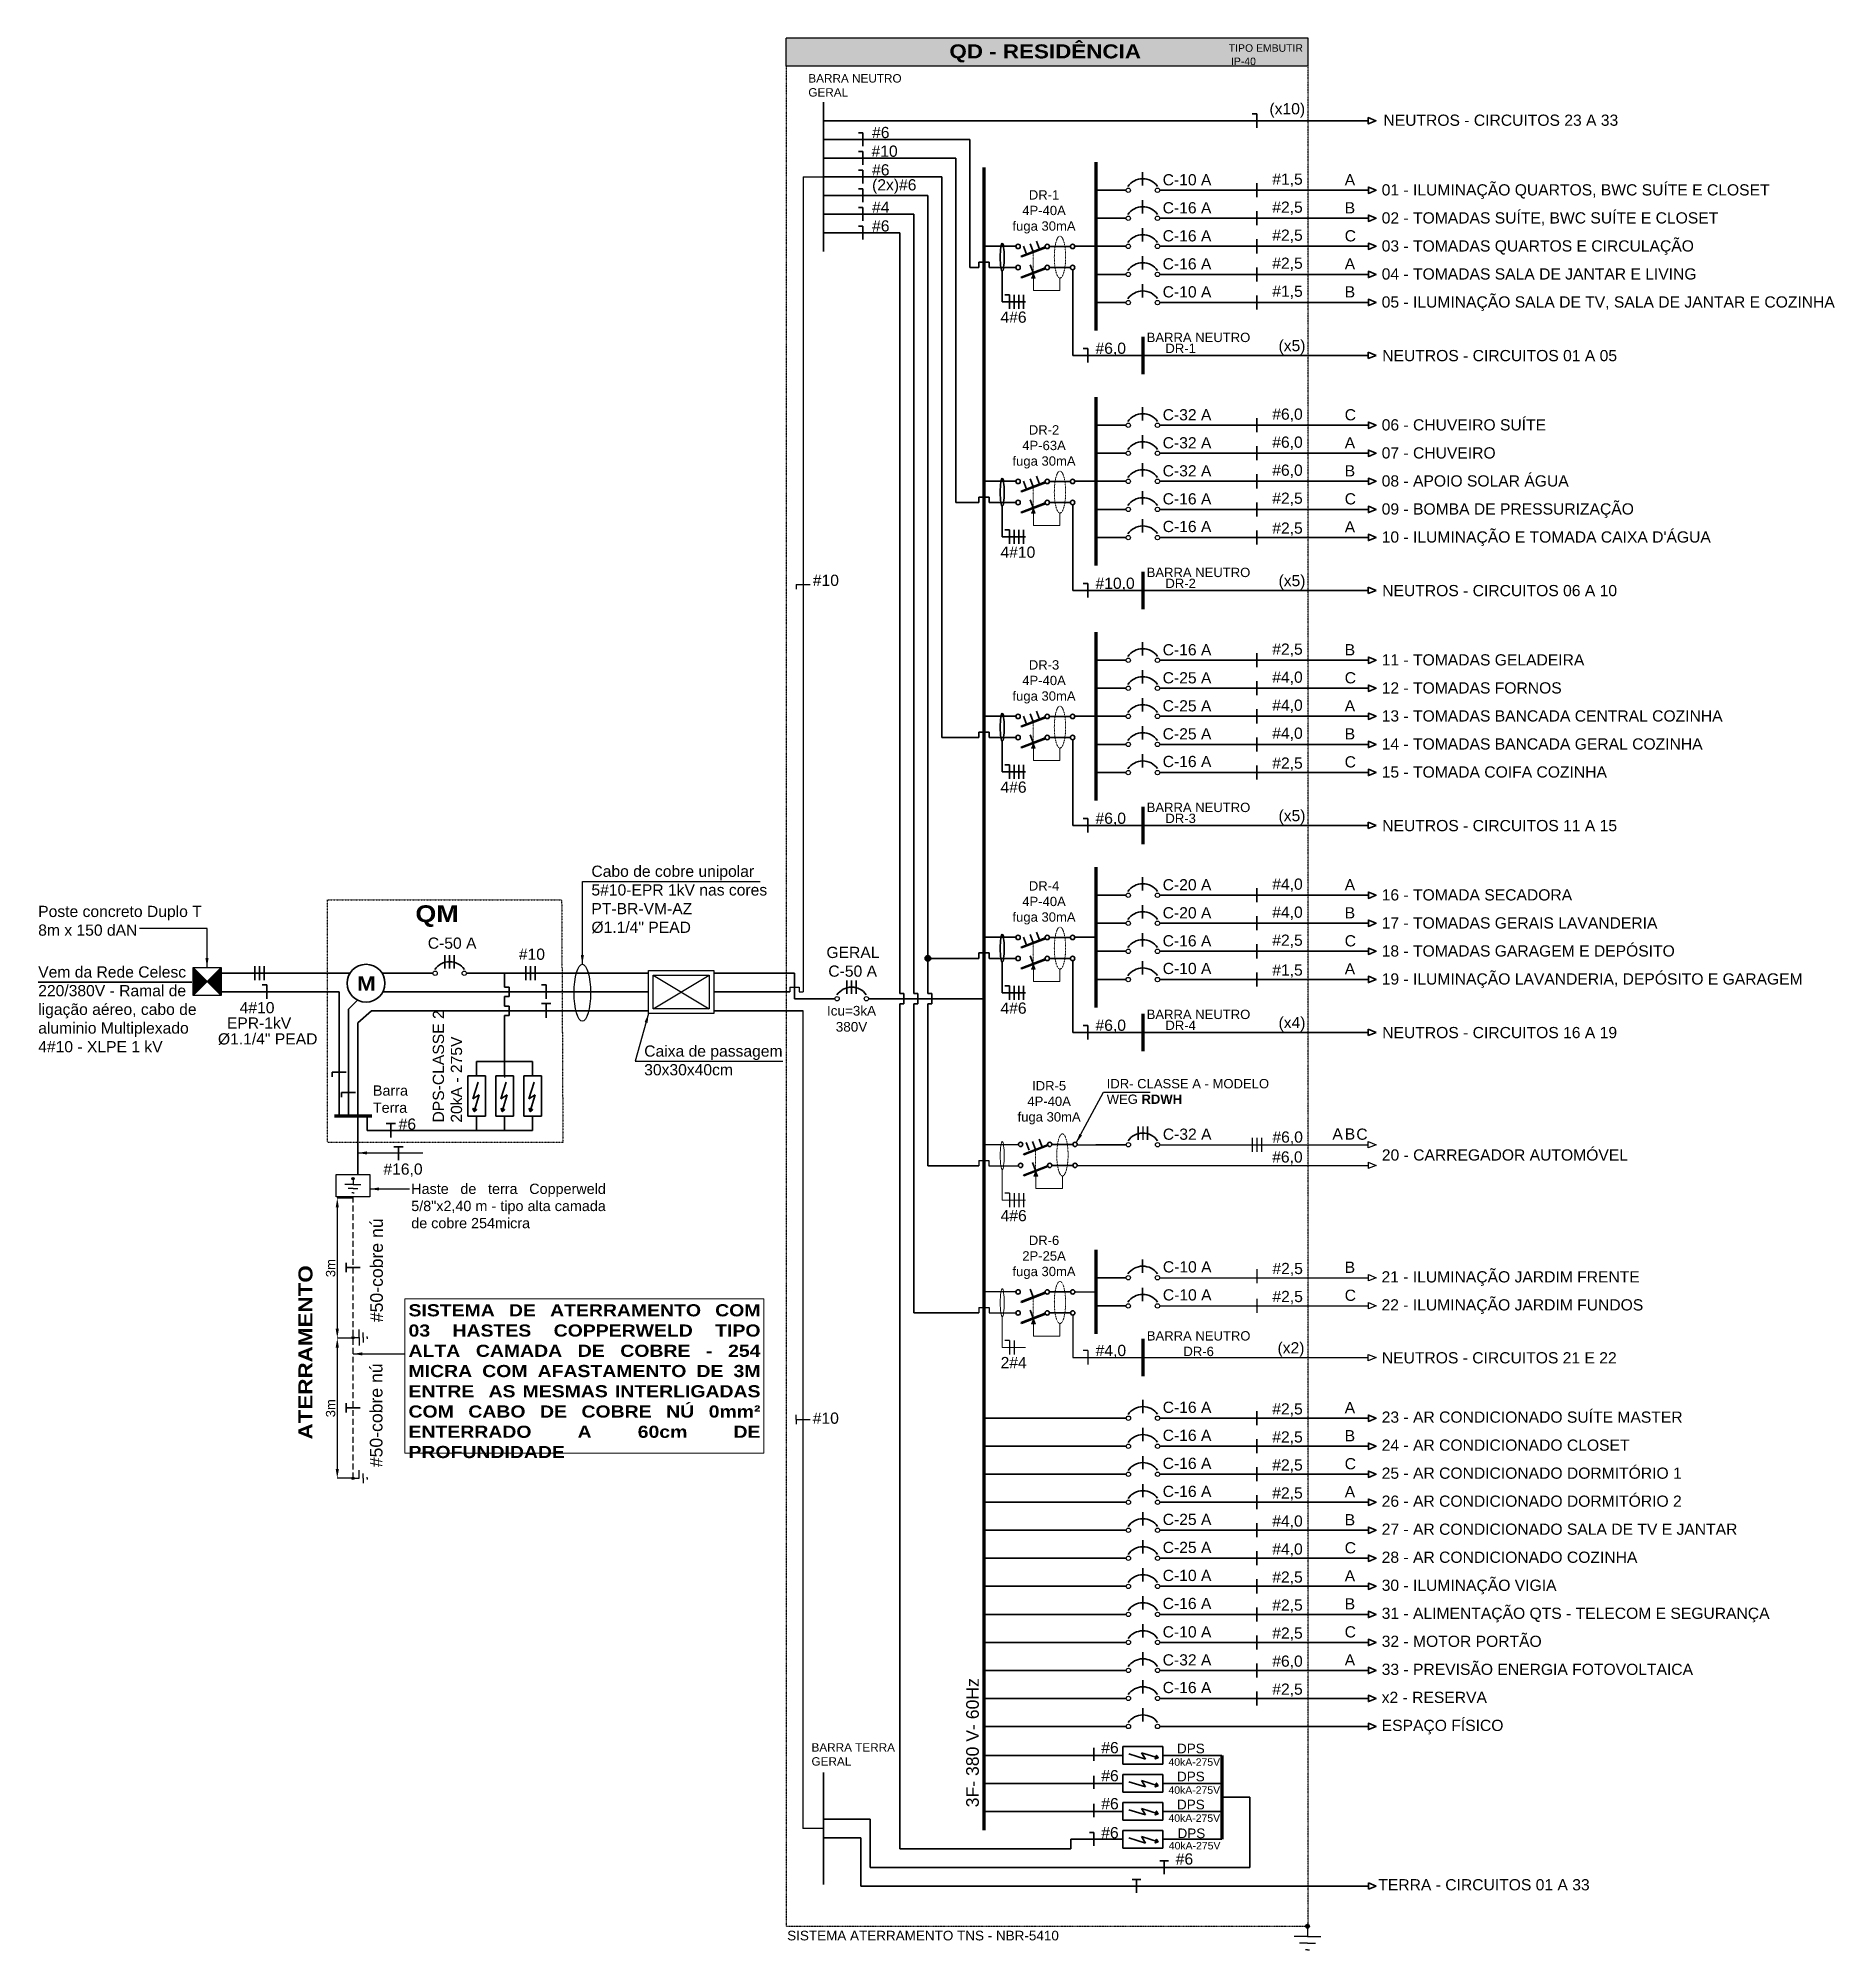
# Model space of a CAD drawing. Header units: inches. Extents: x -1148 to 1199, y -4107 to 2691.
# Drawn here: x -1148 to 776, y 645 to 2691 of the extents above; entities that cross this region are included whole.
import ezdxf
from ezdxf.enums import TextEntityAlignment as Align

# ---------------------------------------------------------------- set-up
doc = ezdxf.new("R2010")
doc.units = ezdxf.units.IN
doc.header["$MEASUREMENT"] = 0
doc.linetypes.add('HIDDEN', pattern=[9.525, 6.35, -3.175])
doc.linetypes.add('SOM', pattern=[0.17, 0.07, -0.1])
for name, color, linetype in [('FUSIVEIS', 7, 'Continuous'), ('PARARAIOS', 7, 'Continuous'), ('QUADROS_E_CAIXAS', 7, 'Continuous'), ('SOMENTE_TUBULACAO', 5, 'Continuous')]:
    doc.layers.add(name, color=color, linetype=linetype)
for name, color, linetype, lineweight in [('VO-Barramento', 7, 'Continuous', 80), ('VO-Bordas quadros', 7, 'Continuous', 30), ('VO-Componente', 7, 'Continuous', 35), ('VO-Fiação', 7, 'Continuous', 35), ('VO-Indicação fiação', 7, 'Continuous', 30), ('VO-Linha de chamada', 7, 'Continuous', 15), ('VO-Linhas quadros', 7, 'Continuous', 20), ('VO-Texto', 7, 'Continuous', 20), ('VO-Texto unifilares', 7, 'Continuous', 20)]:
    doc.layers.add(name, color=color, linetype=linetype, lineweight=lineweight)
doc.styles.add('VO-Arial 10', font='arial.ttf', dxfattribs={"height": 10})
doc.styles.add('VO-Arial 10.5', font='arial.ttf', dxfattribs={"height": 10.5})
doc.styles.add('VO-Arial 11', font='arial.ttf', dxfattribs={"height": 11})
doc.styles.add('VO-Arial 12', font='arial.ttf', dxfattribs={"height": 12})
doc.styles.add('VO-Arial 13.5', font='arial.ttf', dxfattribs={"height": 13.5})
doc.styles.add('VO-ArialB 13', font='ariblk.ttf', dxfattribs={"height": 13})
doc.styles.add('VO-ArialB 15', font='ariblk.ttf', dxfattribs={"height": 15})
doc.styles.add('VO-ArialB 18', font='ariblk.ttf', dxfattribs={"height": 20})
doc.styles.add('WMF-Arial0', font='arial.ttf')
doc.dimstyles.new('VO-Cota 1-50', dxfattribs={"dimtxt": 10, "dimasz": 10, "dimexe": 0.1, "dimexo": 0.1, "dimgap": 2, "dimtad": 1, "dimdec": 0, "dimrnd": 0.005, "dimdsep": 46, "dimtxsty": 'VO-Arial 10', "dimcen": 2, "dimdle": 2, "dimclrd": 256, "dimclre": 7, "dimclrt": 7, "dimadec": 0, "dimazin": 0, "dimtfac": 1, "dimtdec": 0, "dimtofl": 0, "dimtmove": 2, "dimatfit": 3, "dimfxl": 1, "dimtolj": 1, "dimarcsym": 0})
pattern_1 = [(135, (0, 0), (-0.0026516504294, -0.0026516504294), [])]

msp = doc.modelspace()

# ---------------------------------------------------------------- texts
at = {"linetype": 'ByBlock', "style": 'VO-Arial 13.5'}
for p in [(-778.9012, 1316.8069), (-779.3294, 1161.575)]:
    msp.add_text('#50-cobre nú', height=13.5, rotation=90, dxfattribs=at).set_placement(p)
at = {"linetype": 'ByBlock', "char_height": 12, "attachment_point": 1, "style": 'VO-Arial 12'}
for s, insert in [('\\A1;Poste concreto Duplo T\\P8m x 150 dAN', (-1148, 1762.5333)), ('\\A1;Vem da Rede Celesc\\P220/380V - Ramal de ligação aéreo, cabo de aluminio Multiplexado\\P4#10 - XLPE 1 kV', (-1148, 1697.7349))]:
    msp.add_mtext_dynamic_manual_height_columns(s, width=206.463296, gutter_width=60, heights=[0], dxfattribs=dict(at, insert=insert))
at = {"insert": (-789.5625, 1570.2956), "char_height": 11, "attachment_point": 1, "style": 'VO-Arial 11'}
msp.add_mtext_dynamic_manual_height_columns('Barra\\PTerra', width=56.185924, gutter_width=55, heights=[0], dxfattribs=at)
at = {"layer": 'VO-Componente', "char_height": 10, "attachment_point": 1, "style": 'VO-Arial 10'}
for s, insert in [('\\pxqc;DR-1\\P4P-40A\\Pfuga 30mA', (-111.9422, 2528.5765)), ('\\pxqc;DR-2\\P4P-63A\\Pfuga 30mA', (-111.9422, 2277.0127)), ('\\pxqc;DR-3\\P4P-40A\\Pfuga 30mA', (-111.9422, 2025.4489)), ('\\pxqc;DR-4\\P4P-40A\\Pfuga 30mA', (-111.9422, 1788.8851)), ('\\pxqc;IDR-5\\P4P-40A\\Pfuga 30mA', (-106.4872, 1574.944)), ('\\pxqc;DR-6\\P2P-25A\\Pfuga 30mA', (-111.9422, 1409.4482))]:
    msp.add_mtext_dynamic_manual_height_columns(s, width=82.271053, gutter_width=60, heights=[0], dxfattribs=dict(at, insert=insert))
at = {"layer": 'VO-Fiação', "color": 1, "linetype": 'Continuous', "style": 'VO-ArialB 15'}
msp.add_text('M', height=15, dxfattribs=at).set_placement((-806.5715, 1671.8704))
at = {"layer": 'VO-Fiação', "linetype": 'Continuous', "style": 'VO-Arial 13.5'}
msp.add_text('3F- 380 V- 60Hz', height=13.5, rotation=90, dxfattribs=at).set_placement((-140.6676, 797.4776))
at = {"layer": 'VO-Texto', "lineweight": 25}
for s, style, p in [('#10', 'VO-Arial 12', (-318.4153, 2104.9985)), ('C-50 A', 'VO-Arial 12', (-730.7849, 1716.5838)), ('#10', 'VO-Arial 12', (-633.2539, 1704.7293)), ('4#10', 'VO-Arial 12', (-932.2484, 1647.5043)), ('EPR-1kV', 'VO-Arial 12', (-945.9237, 1631.0632)), ('%%C1.1/4" PEAD', 'VO-Arial 12', (-955.5259, 1614.0761)), ('#6', 'VO-Arial 12', (-761.9888, 1522.874)), ('C-32 A', 'VO-Arial 12', (56.4111, 1512.066)), ('#6,0', 'VO-Arial 12', (173.7843, 1509.0281)), ('A', 'VO-Arial 12', (238.0681, 1512.3429)), ('#6,0', 'VO-Arial 10.5', (173.5597, 1487.6854)), ('#16,0', 'VO-Arial 12', (-778.2932, 1474.7262)), ('4#6', 'VO-Arial 12', (-117.3126, 1424.9031)), ('C-10 A', 'VO-Arial 12', (56.442, 1370.0442)), ('#2,5', 'VO-Arial 12', (173.7956, 1368.3176)), ('C-10 A', 'VO-Arial 12', (56.442, 1340.0442)), ('#2,5', 'VO-Arial 12', (173.7956, 1338.3176)), ('#4,0', 'VO-Arial 12', (-15.4953, 1280.547)), ('(x2)', 'VO-Arial 12', (179.2526, 1283.4033)), ('2#4', 'VO-Arial 12', (-117.3013, 1267.5775)), ('#10', 'VO-Arial 12', (-318.4885, 1208.0859))]:
    msp.add_text(s, height=12, dxfattribs=dict(at, style=style)).set_placement(p)
at = {"layer": 'VO-Texto', "linetype": 'Continuous', "style": 'VO-ArialB 18'}
msp.add_text('QM', height=18, dxfattribs=at).set_placement((-720.8604, 1745.0744), align=Align.CENTER)
at = {"layer": 'VO-Texto', "color": 9, "lineweight": 25, "style": 'VO-Arial 12'}
msp.add_text('B', height=12, dxfattribs=at).set_placement((251.2663, 1512.2653))
at = {"layer": 'VO-Texto', "color": 1, "lineweight": 25, "style": 'VO-Arial 12'}
msp.add_text('C', height=12, dxfattribs=at).set_placement((263.6566, 1512.066))
at = {"layer": 'VO-Texto', "linetype": 'Continuous', "style": 'VO-ArialB 15'}
msp.add_text('ATERRAMENTO', height=15, rotation=90, dxfattribs=at).set_placement((-854.2971, 1284.4986), align=Align.CENTER)
at = {"layer": 'VO-Texto', "linetype": 'ByBlock', "attachment_point": 1}
for s, width, gutter_width, insert, char_height, style in [('\\PCabo de cobre unipolar\\P5#10-EPR 1kV nas cores PT-BR-VM-AZ\\P%%C1.1/4" PEAD', 280.403983, 60, (-555.5336, 1825.5576), 12, 'VO-Arial 12'), ('\\PCaixa de passagem \\P30x30x40cm', 280.403983, 60, (-499.001, 1633.0688), 12, 'VO-Arial 12'), ('\\pxqj;SISTEMA DE ATERRAMENTO COM 03 HASTES COPPERWELD TIPO ALTA CAMADA DE COBRE - 254 MICRA COM AFASTAMENTO DE 3M ENTRE  AS MESMAS INTERLIGADAS COM CABO DE COBRE NÚ 0mm² ENTERRADO A 60cm DE PROFUNDIDADE', 375.796469, 75, (-751.4111, 1336.0497), 13, 'VO-ArialB 13')]:
    msp.add_mtext_dynamic_manual_height_columns(s, width=width, gutter_width=gutter_width, heights=[0], dxfattribs=dict(at, insert=insert, char_height=char_height, style=style))
at = {"layer": 'VO-Texto', "lineweight": 25, "char_height": 12, "attachment_point": 1, "rotation": 90, "style": 'VO-Arial 12'}
for s, insert in [('\\A1;DPS-CLASSE 2', (-725.4028, 1530.5139)), ('\\A1;20kA - 275V', (-706.0932, 1530.3504))]:
    msp.add_mtext_dynamic_manual_height_columns(s, width=153.99372, gutter_width=50, heights=[0], dxfattribs=dict(at, insert=insert))
at = {"layer": 'VO-Texto', "insert": (-3.6452, 1577.1611), "char_height": 10, "attachment_point": 1, "style": 'VO-Arial 10'}
msp.add_mtext_dynamic_manual_height_columns('IDR- CLASSE A - MODELO WEG {\\fArial|b1|i0|c0|p34;\\C1;RDWH}', width=190.084783, gutter_width=60, heights=[0], dxfattribs=at)
at = {"layer": 'VO-Texto', "insert": (290.9806, 1495.718), "char_height": 12, "width": 386.669056, "attachment_point": 4, "style": 'VO-Arial 12'}
msp.add_mtext('20 - CARREGADOR AUTOMÓVEL', dxfattribs=at)
at = {"layer": 'VO-Texto', "lineweight": 25, "insert": (-748.4974, 1465.0839), "char_height": 11, "attachment_point": 1, "style": 'VO-Arial 11'}
msp.add_mtext_dynamic_manual_height_columns('\\A1;\\pxqj;Haste de terra Copperweld 5/8"x2,40 m - tipo alta camada de cobre 254micra', width=207.745811, gutter_width=50, heights=[0], dxfattribs=at)
at = {"layer": 'VO-Texto', "linetype": 'ByBlock', "insert": (39.2858, 1307.1961), "char_height": 10, "width": 110.995907, "attachment_point": 1, "style": 'VO-Arial 10'}
msp.add_mtext('\\pxqc;BARRA NEUTRO DR-6', dxfattribs=at)
at = {"layer": 'VO-Texto unifilares', "linetype": 'Continuous', "style": 'VO-ArialB 15'}
msp.add_text('QD - RESIDÊNCIA', height=15, dxfattribs=at).set_placement((-69.5549, 2669.7024), align=Align.CENTER)
at = {"layer": 'VO-Texto unifilares', "lineweight": 25}
for s, height, style, p in [('TIPO EMBUTIR', 8, 'WMF-Arial0', (127.0491, 2676.7813)), ('IP-40', 8, 'WMF-Arial0', (129.4098, 2662.5267)), ('(x10)', 12, 'VO-Arial 12', (170.6174, 2609.7879)), ('NEUTROS - CIRCUITOS 23 A 33', 12, 'VO-Arial 12', (292.6857, 2597.5102)), ('#6', 12, 'VO-Arial 12', (-254.9426, 2584.3584)), ('#10', 12, 'VO-Arial 12', (-255.5374, 2564.3584)), ('#6', 12, 'VO-Arial 12', (-254.9426, 2544.3584)), ('(2x)#6', 12, 'VO-Arial 12', (-254.9426, 2528.3485)), ('C-10 A', 12, 'VO-Arial 12', (56.265, 2533.7624)), ('#1,5', 12, 'VO-Arial 12', (173.6382, 2534.4423)), ('A', 12, 'VO-Arial 12', (251.2086, 2533.7624)), ('01 - ILUMINAÇÃO QUARTOS, BWC SUÍTE E CLOSET', 12, 'VO-Arial 12', (290.8287, 2522.9341)), ('#4', 12, 'VO-Arial 12', (-254.9426, 2504.3584)), ('#6', 12, 'VO-Arial 12', (-254.9426, 2484.3584)), ('C-16 A', 12, 'VO-Arial 12', (56.265, 2503.7624)), ('#2,5', 12, 'VO-Arial 12', (173.6382, 2504.4423)), ('02 - TOMADAS SUÍTE, BWC SUÍTE E CLOSET', 12, 'VO-Arial 12', (290.8287, 2492.9341)), ('C-16 A', 12, 'VO-Arial 12', (56.265, 2473.7624)), ('#2,5', 12, 'VO-Arial 12', (173.6382, 2474.4423)), ('03 - TOMADAS QUARTOS E CIRCULAÇÃO', 12, 'VO-Arial 12', (290.8287, 2462.9341)), ('C-16 A', 12, 'VO-Arial 12', (56.265, 2443.7624)), ('#2,5', 12, 'VO-Arial 12', (173.6382, 2444.4423)), ('A', 12, 'VO-Arial 12', (251.2086, 2443.7624)), ('04 - TOMADAS SALA DE JANTAR E LIVING', 12, 'VO-Arial 12', (290.8287, 2432.9341)), ('C-10 A', 12, 'VO-Arial 12', (56.265, 2413.7624)), ('#1,5', 12, 'VO-Arial 12', (173.6382, 2414.4423)), ('05 - ILUMINAÇÃO SALA DE TV, SALA DE JANTAR E COZINHA', 12, 'VO-Arial 12', (290.8287, 2402.9341)), ('4#6', 12, 'VO-Arial 12', (-117.4588, 2386.7059)), ('BARRA NEUTRO', 10, 'VO-Arial 10', (39.1284, 2366.0077)), ('#6,0', 12, 'VO-Arial 12', (-15.6527, 2353.3951)), ('DR-1', 10, 'VO-Arial 10', (59.2008, 2354.304)), ('(x5)', 12, 'VO-Arial 12', (180.3406, 2356.2514)), ('NEUTROS - CIRCUITOS 01 A 05', 12, 'VO-Arial 12', (291.4065, 2345.5358)), ('C-32 A', 12, 'VO-Arial 12', (56.265, 2282.1986)), ('#6,0', 12, 'VO-Arial 12', (173.6382, 2282.8784)), ('06 - CHUVEIRO SUÍTE', 12, 'VO-Arial 12', (290.8287, 2271.3702)), ('C-32 A', 12, 'VO-Arial 12', (56.265, 2252.1986)), ('#6,0', 12, 'VO-Arial 12', (173.6382, 2252.8784)), ('A', 12, 'VO-Arial 12', (251.2086, 2252.1986)), ('07 - CHUVEIRO', 12, 'VO-Arial 12', (290.8287, 2241.3702)), ('C-32 A', 12, 'VO-Arial 12', (56.265, 2222.1986)), ('#6,0', 12, 'VO-Arial 12', (173.6382, 2222.8784)), ('08 - APOIO SOLAR ÁGUA', 12, 'VO-Arial 12', (290.8287, 2211.3702)), ('C-16 A', 12, 'VO-Arial 12', (56.265, 2192.1986)), ('#2,5', 12, 'VO-Arial 12', (173.6382, 2192.8784)), ('09 - BOMBA DE PRESSURIZAÇÃO', 12, 'VO-Arial 12', (290.8287, 2181.3702)), ('C-16 A', 12, 'VO-Arial 12', (56.2845, 2162.6087)), ('#2,5', 12, 'VO-Arial 12', (173.6382, 2160.8821)), ('A', 12, 'VO-Arial 12', (251.2086, 2162.1986)), ("10 - ILUMINAÇÃO E TOMADA CAIXA D'ÁGUA", 12, 'VO-Arial 12', (290.8287, 2151.3702)), ('4#10', 12, 'VO-Arial 12', (-117.4588, 2135.142)), ('#10,0', 12, 'VO-Arial 12', (-15.6527, 2101.8312)), ('BARRA NEUTRO', 10, 'VO-Arial 10', (39.1284, 2114.4439)), ('DR-2', 10, 'VO-Arial 10', (59.2008, 2102.7402)), ('(x5)', 12, 'VO-Arial 12', (180.3406, 2104.6875)), ('NEUTROS - CIRCUITOS 06 A 10', 12, 'VO-Arial 12', (291.4065, 2093.9719)), ('C-16 A', 12, 'VO-Arial 12', (56.265, 2030.6347)), ('#2,5', 12, 'VO-Arial 12', (173.6382, 2031.3146)), ('11 - TOMADAS GELADEIRA', 12, 'VO-Arial 12', (290.8287, 2019.8064)), ('C-25 A', 12, 'VO-Arial 12', (56.265, 2000.6347)), ('#4,0', 12, 'VO-Arial 12', (173.6382, 2001.3146)), ('12 - TOMADAS FORNOS', 12, 'VO-Arial 12', (290.8287, 1989.8064)), ('C-25 A', 12, 'VO-Arial 12', (56.265, 1970.6347)), ('#4,0', 12, 'VO-Arial 12', (173.6382, 1971.3146)), ('A', 12, 'VO-Arial 12', (251.2086, 1970.6347)), ('13 - TOMADAS BANCADA CENTRAL COZINHA', 12, 'VO-Arial 12', (290.8287, 1959.8064)), ('C-25 A', 12, 'VO-Arial 12', (56.265, 1940.6347)), ('#4,0', 12, 'VO-Arial 12', (173.6382, 1941.3146)), ('14 - TOMADAS BANCADA GERAL COZINHA', 12, 'VO-Arial 12', (290.8287, 1929.8064)), ('C-16 A', 12, 'VO-Arial 12', (56.2845, 1911.0449)), ('#2,5', 12, 'VO-Arial 12', (173.6382, 1909.3183)), ('15 - TOMADA COIFA COZINHA', 12, 'VO-Arial 12', (290.8287, 1899.8064)), ('4#6', 12, 'VO-Arial 12', (-117.4588, 1883.5782)), ('#6,0', 12, 'VO-Arial 12', (-15.6527, 1850.2674)), ('BARRA NEUTRO', 10, 'VO-Arial 10', (39.1284, 1862.8801)), ('(x5)', 12, 'VO-Arial 12', (180.3406, 1853.1237)), ('DR-3', 10, 'VO-Arial 10', (59.2008, 1851.1763)), ('NEUTROS - CIRCUITOS 11 A 15', 12, 'VO-Arial 12', (291.4065, 1842.4081)), ('C-20 A', 12, 'VO-Arial 12', (56.265, 1779.0709)), ('#4,0', 12, 'VO-Arial 12', (173.6382, 1779.7508)), ('A', 12, 'VO-Arial 12', (251.2086, 1779.0709)), ('16 - TOMADA SECADORA', 12, 'VO-Arial 12', (290.8287, 1768.2426)), ('C-20 A', 12, 'VO-Arial 12', (56.265, 1749.0709)), ('#4,0', 12, 'VO-Arial 12', (173.6382, 1749.7508)), ('17 - TOMADAS GERAIS LAVANDERIA', 12, 'VO-Arial 12', (290.8287, 1738.2426)), ('C-16 A', 12, 'VO-Arial 12', (56.265, 1719.0709)), ('#2,5', 12, 'VO-Arial 12', (173.6382, 1719.7508)), ('18 - TOMADAS GARAGEM E DEPÓSITO', 12, 'VO-Arial 12', (290.8287, 1708.2426)), ('C-10 A', 12, 'VO-Arial 12', (56.2845, 1689.481)), ('#1,5', 12, 'VO-Arial 12', (173.6382, 1687.7544)), ('A', 12, 'VO-Arial 12', (251.2086, 1689.0709)), ('19 - ILUMINAÇÃO LAVANDERIA, DEPÓSITO E GARAGEM', 12, 'VO-Arial 12', (290.8287, 1678.2426)), ('4#6', 12, 'VO-Arial 12', (-117.4588, 1647.0144)), ('#6,0', 12, 'VO-Arial 12', (-15.6527, 1628.7036)), ('BARRA NEUTRO', 10, 'VO-Arial 10', (39.1284, 1641.3162)), ('DR-4', 10, 'VO-Arial 10', (59.2008, 1629.6125)), ('(x4)', 12, 'VO-Arial 12', (180.3406, 1631.5599)), ('NEUTROS - CIRCUITOS 16 A 19', 12, 'VO-Arial 12', (291.4065, 1620.8443)), ('21 - ILUMINAÇÃO JARDIM FRENTE', 12, 'VO-Arial 12', (290.624, 1359.3548)), ('22 - ILUMINAÇÃO JARDIM FUNDOS', 12, 'VO-Arial 12', (290.624, 1329.3548)), ('NEUTROS - CIRCUITOS 21 E 22', 12, 'VO-Arial 12', (290.9895, 1272.6877)), ('C-16 A', 12, 'VO-Arial 12', (56.2845, 1219.7244)), ('#2,5', 12, 'VO-Arial 12', (173.6382, 1217.9978)), ('A', 12, 'VO-Arial 12', (251.2086, 1219.3143)), ('23 - AR CONDICIONADO SUÍTE MASTER', 12, 'VO-Arial 12', (290.8287, 1209.2047)), ('C-16 A', 12, 'VO-Arial 12', (56.2845, 1189.7244)), ('#2,5', 12, 'VO-Arial 12', (173.6382, 1187.9978)), ('24 - AR CONDICIONADO CLOSET', 12, 'VO-Arial 12', (290.8287, 1179.2047)), ('C-16 A', 12, 'VO-Arial 12', (56.2845, 1159.7244)), ('#2,5', 12, 'VO-Arial 12', (173.6382, 1157.9978)), ('25 - AR CONDICIONADO DORMITÓRIO 1', 12, 'VO-Arial 12', (290.8287, 1149.2047)), ('C-16 A', 12, 'VO-Arial 12', (56.2845, 1129.7244)), ('#2,5', 12, 'VO-Arial 12', (173.6382, 1127.9978)), ('A', 12, 'VO-Arial 12', (251.2086, 1129.3143)), ('26 - AR CONDICIONADO DORMITÓRIO 2', 12, 'VO-Arial 12', (290.8287, 1119.2047)), ('C-25 A', 12, 'VO-Arial 12', (56.2845, 1099.7244)), ('#4,0', 12, 'VO-Arial 12', (173.6382, 1097.9978)), ('27 - AR CONDICIONADO SALA DE TV E JANTAR', 12, 'VO-Arial 12', (290.8287, 1089.2047)), ('C-25 A', 12, 'VO-Arial 12', (56.2845, 1069.7244)), ('#4,0', 12, 'VO-Arial 12', (173.6382, 1067.9978)), ('28 - AR CONDICIONADO COZINHA', 12, 'VO-Arial 12', (290.8287, 1059.2047)), ('C-10 A', 12, 'VO-Arial 12', (56.2845, 1039.7244)), ('#2,5', 12, 'VO-Arial 12', (173.6382, 1037.9978)), ('A', 12, 'VO-Arial 12', (251.2086, 1039.3143)), ('30 - ILUMINAÇÃO VIGIA', 12, 'VO-Arial 12', (290.8287, 1029.2047)), ('C-16 A', 12, 'VO-Arial 12', (56.2845, 1009.7244)), ('#2,5', 12, 'VO-Arial 12', (173.6382, 1007.9978)), ('31 - ALIMENTAÇÃO QTS - TELECOM E SEGURANÇA', 12, 'VO-Arial 12', (290.8287, 999.2047)), ('C-10 A', 12, 'VO-Arial 12', (56.265, 979.3143)), ('#2,5', 12, 'VO-Arial 12', (173.6382, 977.9978)), ('32 - MOTOR PORTÃO', 12, 'VO-Arial 12', (290.8287, 969.2047)), ('C-32 A', 12, 'VO-Arial 12', (56.265, 949.3143)), ('#6,0', 12, 'VO-Arial 12', (173.6382, 947.9978)), ('A', 12, 'VO-Arial 12', (251.2086, 949.3143)), ('33 - PREVISÃO ENERGIA FOTOVOLTAICA', 12, 'VO-Arial 12', (290.8287, 939.2047)), ('C-16 A', 12, 'VO-Arial 12', (56.2845, 919.7244)), ('#2,5', 12, 'VO-Arial 12', (173.6382, 917.9978)), ('x2 - RESERVA', 12, 'VO-Arial 12', (290.8287, 909.2047)), ('ESPAÇO FÍSICO', 12, 'VO-Arial 12', (290.8287, 879.2047)), ('#6', 12, 'VO-Arial 12', (-9.4765, 855.3801)), ('#6', 12, 'VO-Arial 12', (-9.4765, 855.3801)), ('DPS', 10.32712, 'WMF-Arial0', (71.6314, 855.3211)), ('DPS', 10.32712, 'WMF-Arial0', (71.6314, 855.3211)), ('40kA-275V', 8, 'WMF-Arial0', (62.4687, 841.9429)), ('#6', 12, 'VO-Arial 12', (-9.4765, 825.3801)), ('#6', 12, 'VO-Arial 12', (-9.4765, 825.3801)), ('40kA-275V', 8, 'WMF-Arial0', (62.4687, 811.9429)), ('DPS', 10.32712, 'WMF-Arial0', (71.6314, 825.3211)), ('DPS', 10.32712, 'WMF-Arial0', (71.6314, 825.3211)), ('#6', 12, 'VO-Arial 12', (-9.4765, 795.3801)), ('DPS', 10.32712, 'WMF-Arial0', (71.6314, 795.3211)), ('40kA-275V', 8, 'WMF-Arial0', (62.4687, 781.9429)), ('#6', 12, 'VO-Arial 12', (-9.514, 764.3456)), ('40kA-275V', 8, 'WMF-Arial0', (62.8382, 752.4353)), ('DPS', 10.32712, 'WMF-Arial0', (72.1884, 764.501)), ('#6', 12, 'VO-Arial 12', (70.2767, 736.2211)), ('TERRA - CIRCUITOS 01 A 33', 12, 'VO-Arial 12', (287.2138, 708.5923)), ('SISTEMA ATERRAMENTO TNS - NBR-5410', 10.327115, 'WMF-Arial0', (-345.8883, 655.023))]:
    msp.add_text(s, height=height, dxfattribs=dict(at, style=style)).set_placement(p)
at = {"layer": 'VO-Texto unifilares', "color": 9, "lineweight": 25, "style": 'VO-Arial 12'}
for p in [(251.2086, 2503.7624), (251.2086, 2413.7624), (251.2086, 2222.1986), (251.2086, 2030.6347), (251.2086, 1940.6347), (251.2086, 1749.0709), (251.2086, 1369.6341), (251.2086, 1189.3143), (251.2086, 1099.3143), (251.2086, 1009.3143)]:
    msp.add_text('B', height=12, dxfattribs=at).set_placement(p)
at = {"layer": 'VO-Texto unifilares', "color": 1, "lineweight": 25, "style": 'VO-Arial 12'}
for p in [(251.2086, 2473.7624), (251.2086, 2282.1986), (251.2086, 2192.1986), (251.2086, 2000.6347), (251.2086, 1910.6347), (251.2086, 1719.0709), (251.2086, 1339.6341), (251.2086, 1159.3143), (251.2086, 1069.3143), (251.2086, 979.3143)]:
    msp.add_text('C', height=12, dxfattribs=at).set_placement(p)
at = {"layer": 'VO-Texto unifilares', "attachment_point": 1}
for s, insert, char_height, width, style in [('BARRA NEUTRO GERAL ', (-323.2151, 2652.8066), 9, 100.460999, 'VO-Arial 12'), ('\\pxqj;GERAL\\P\\pqc;C-50 A ', (-303.8427, 1718.6429), 12, 56.234652, 'VO-Arial 12'), ('\\pxqc;Icu=3kA 380V ', (-303.2511, 1655.3878), 10.327115, 52.551351, 'WMF-Arial0'), ('BARRA TERRA GERAL ', (-319.8214, 866.1219), 9, 89.441337, 'VO-Arial 12')]:
    msp.add_mtext(s, dxfattribs=dict(at, insert=insert, char_height=char_height, width=width, style=style))

# ---------------------------------------------------------------- blocks, each defined once
blk = doc.blocks.new('N')
for p, q in [((0, 9.5), (-6.3, 9.5)), ((0, -9.5), (0, 9.5))]:
    blk.add_line(p, q)
blk = doc.blocks.new('*U35', base_point=(158182, -17329.4))
at = {"linetype": 'ByBlock'}
blk.add_line((158182, -17338.9), (158182, -17319.9), dxfattribs=at)
blk = doc.blocks.new('*U36', base_point=(11347.4, -3195))
at = {"layer": 'VO-Componente', "linetype": 'ByBlock'}
h = blk.add_hatch(dxfattribs=at)
h.set_pattern_fill('ANSI31', color=1, scale=0.03, angle=90, style=0)
h.set_pattern_definition(pattern_1)
h.paths.add_polyline_path([(11385.5, -3197.8), (11383.3, -3195), (11382.7, -3197)])
h.paths.add_polyline_path([(11382.7, -3197), (11382.1, -3198.9), (11385.5, -3197.8)])
for p, q in [((11347.4, -3204.5), (11347.4, -3185.5)), ((11347.4, -3185.5), (11390.4, -3185.5)), ((11390.4, -3185.5), (11390.4, -3204.5)), ((11390.4, -3204.5), (11347.4, -3204.5))]:
    blk.add_line(p, q, dxfattribs=at)
at = {"layer": 'VO-Componente', "color": 1, "linetype": 'ByBlock'}
for p, q in [((11353.9, -3193.5), (11371.7, -3199)), ((11371.7, -3199), (11367.4, -3192.2)), ((11367.4, -3192.2), (11385.2, -3197.8)), ((11382.1, -3198.9), (11382.7, -3197)), ((11385.5, -3197.8), (11382.1, -3198.9)), ((11383.3, -3195), (11382.7, -3197)), ((11385.5, -3197.8), (11383.3, -3195))]:
    blk.add_line(p, q, dxfattribs=at)
blk = doc.blocks.new('*U38')
blk.add_line((144268.3, -5363.4), (144268.3, -5377.6))
at = {"layer": 'VO-Componente', "linetype": 'Continuous', "lineweight": 25}
for centre in [(144252.9, -5382.9), (144284.2, -5382.9)]:
    blk.add_circle(centre, 2.33, dxfattribs=at)
at = {"layer": 'VO-Componente', "linetype": 'Continuous'}
blk.add_arc((144268.4, -5389.8), 19.3, 35.1935, 145.2689, dxfattribs=at)
blk = doc.blocks.new('*U55')
at = {"layer": 'VO-Componente', "linetype": 'Continuous', "lineweight": 9}
blk.add_hatch(color=256, dxfattribs=at).paths.add_polyline_path([(5408.4, 387.7), (5406.4, 392.9), (5404.3, 387.7)])
at = {"layer": 'VO-Componente', "linetype": 'Continuous'}
for p, q in [((5418.9, 421.3), (5393.2, 411.4)), ((5393.2, 411.4), (5393.5, 410.5)), ((5419, 420.8), (5393.4, 411)), ((5419.2, 420.4), (5393.5, 410.5)), ((5399, 413.6), (5395.8, 422)), ((5406, 416.3), (5402.8, 424.7)), ((5413, 419), (5409.8, 427.4)), ((5423.5, 421.7), (5446, 421.7)), ((5418.9, 398.8), (5393.2, 388.9)), ((5393.2, 388.9), (5393.5, 388)), ((5419, 398.3), (5393.4, 388.5)), ((5419.2, 397.9), (5393.5, 388)), ((5406, 393.8), (5402.8, 402.2)), ((5423.5, 399.2), (5446, 399.2))]:
    blk.add_line(p, q, dxfattribs=at)
at = {"layer": 'VO-Componente', "linetype": 'SOM', "lineweight": 13}
blk.add_line((5406, 393.8), (5406, 415.3), dxfattribs=at)
at = {"layer": 'VO-Componente', "linetype": 'Continuous', "lineweight": 9}
for p, q in [((5404.3, 387.7), (5406.4, 392.9)), ((5408.4, 387.7), (5406.4, 392.9)), ((5408.4, 387.7), (5404.3, 387.7)), ((5406.4, 387.7), (5406.4, 374.5)), ((5434.8, 374.5), (5406.4, 374.5)), ((5434.8, 387.9), (5434.8, 374.5))]:
    blk.add_line(p, q, dxfattribs=at)
at = {"layer": 'VO-Componente', "linetype": 'Continuous'}
for centre in [(5390, 421.7), (5421.2, 421.7), (5448.3, 421.7), (5390, 399.2), (5421.2, 399.2), (5448.3, 399.2)]:
    blk.add_circle(centre, 2.33, dxfattribs=at)
at = {"layer": 'VO-Componente', "linetype": 'SOM', "lineweight": 13}
blk.add_ellipse((5434.8, 410.4), major_axis=(0, 22.5), ratio=0.268852, dxfattribs=at)
blk = doc.blocks.new('*U37', base_point=(208491, -26752.7))
at = {"linetype": 'ByBlock'}
blk.add_hatch(color=256, dxfattribs=at).paths.add_polyline_path([(208493.1, -26752.7, 1), (208488.9, -26752.7, 1)])
for p, q in [((208491, -26763.5), (208476.7, -26763.5)), ((208491, -26752.7), (208491, -26763.5)), ((208491, -26763.5), (208505.4, -26763.5)), ((208491, -26770.7), (208482.3, -26770.7)), ((208491, -26777.9), (208489, -26777.9)), ((208491, -26770.7), (208499.7, -26770.7)), ((208491, -26777.9), (208493, -26777.9))]:
    blk.add_line(p, q, dxfattribs=at)
blk.add_circle((208491, -26752.7), 2.1, dxfattribs=at)
blk = doc.blocks.new('*U54')
at = {"layer": 'VO-Componente', "linetype": 'Continuous', "lineweight": 9}
blk.add_hatch(color=256, dxfattribs=at).paths.add_polyline_path([(5408.4, 387.7), (5406.4, 392.9), (5404.3, 387.7)])
at = {"layer": 'VO-Componente', "linetype": 'Continuous'}
for p, q in [((5418.9, 421.3), (5393.2, 411.4)), ((5393.2, 411.4), (5393.5, 410.5)), ((5419, 420.8), (5393.4, 411)), ((5419.2, 420.4), (5393.5, 410.5)), ((5399, 413.6), (5395.8, 422)), ((5406, 416.3), (5402.8, 424.7)), ((5413, 419), (5409.8, 427.4)), ((5423.5, 421.7), (5446, 421.7)), ((5418.9, 398.8), (5393.2, 388.9)), ((5393.2, 388.9), (5393.5, 388)), ((5419, 398.3), (5393.4, 388.5)), ((5419.2, 397.9), (5393.5, 388)), ((5406, 393.8), (5402.8, 402.2)), ((5423.5, 399.2), (5446, 399.2))]:
    blk.add_line(p, q, dxfattribs=at)
at = {"layer": 'VO-Componente', "linetype": 'SOM', "lineweight": 13}
blk.add_line((5406, 393.8), (5406, 415.3), dxfattribs=at)
at = {"layer": 'VO-Componente', "linetype": 'Continuous', "lineweight": 9}
for p, q in [((5404.3, 387.7), (5406.4, 392.9)), ((5408.4, 387.7), (5406.4, 392.9)), ((5408.4, 387.7), (5404.3, 387.7)), ((5406.4, 387.7), (5406.4, 374.5)), ((5434.8, 374.5), (5406.4, 374.5)), ((5434.8, 387.9), (5434.8, 374.5))]:
    blk.add_line(p, q, dxfattribs=at)
at = {"layer": 'VO-Componente', "linetype": 'Continuous'}
for centre in [(5390, 421.7), (5421.2, 421.7), (5448.3, 421.7), (5390, 399.2), (5421.2, 399.2), (5448.3, 399.2)]:
    blk.add_circle(centre, 2.33, dxfattribs=at)
at = {"layer": 'VO-Componente', "linetype": 'SOM', "lineweight": 13}
blk.add_ellipse((5434.8, 410.4), major_axis=(0, 22.5), ratio=0.268852, dxfattribs=at)
blk = doc.blocks.new('*U57')
at = {"layer": 'VO-Componente', "linetype": 'Continuous', "lineweight": 9}
blk.add_hatch(color=256, dxfattribs=at).paths.add_polyline_path([(5408.4, 387.7), (5406.4, 392.9), (5404.3, 387.7)])
at = {"layer": 'VO-Componente', "linetype": 'Continuous'}
for p, q in [((5418.9, 421.3), (5393.2, 411.4)), ((5393.2, 411.4), (5393.5, 410.5)), ((5419, 420.8), (5393.4, 411)), ((5419.2, 420.4), (5393.5, 410.5)), ((5399, 413.6), (5395.8, 422)), ((5406, 416.3), (5402.8, 424.7)), ((5413, 419), (5409.8, 427.4)), ((5423.5, 421.7), (5446, 421.7)), ((5418.9, 398.8), (5393.2, 388.9)), ((5393.2, 388.9), (5393.5, 388)), ((5419, 398.3), (5393.4, 388.5)), ((5419.2, 397.9), (5393.5, 388)), ((5406, 393.8), (5402.8, 402.2)), ((5423.5, 399.2), (5446, 399.2))]:
    blk.add_line(p, q, dxfattribs=at)
at = {"layer": 'VO-Componente', "linetype": 'SOM', "lineweight": 13}
blk.add_line((5406, 393.8), (5406, 415.3), dxfattribs=at)
at = {"layer": 'VO-Componente', "linetype": 'Continuous', "lineweight": 9}
for p, q in [((5404.3, 387.7), (5406.4, 392.9)), ((5408.4, 387.7), (5406.4, 392.9)), ((5408.4, 387.7), (5404.3, 387.7)), ((5406.4, 387.7), (5406.4, 374.5)), ((5434.8, 374.5), (5406.4, 374.5)), ((5434.8, 387.9), (5434.8, 374.5))]:
    blk.add_line(p, q, dxfattribs=at)
at = {"layer": 'VO-Componente', "linetype": 'Continuous'}
for centre in [(5390, 421.7), (5421.2, 421.7), (5448.3, 421.7), (5390, 399.2), (5421.2, 399.2), (5448.3, 399.2)]:
    blk.add_circle(centre, 2.33, dxfattribs=at)
at = {"layer": 'VO-Componente', "linetype": 'SOM', "lineweight": 13}
blk.add_ellipse((5434.8, 410.4), major_axis=(0, 22.5), ratio=0.268852, dxfattribs=at)
blk = doc.blocks.new('*U56')
at = {"layer": 'VO-Componente', "linetype": 'Continuous', "lineweight": 9}
blk.add_hatch(color=256, dxfattribs=at).paths.add_polyline_path([(5408.4, 387.7), (5406.4, 392.9), (5404.3, 387.7)])
at = {"layer": 'VO-Componente', "linetype": 'Continuous'}
for p, q in [((5418.9, 421.3), (5393.2, 411.4)), ((5393.2, 411.4), (5393.5, 410.5)), ((5419, 420.8), (5393.4, 411)), ((5419.2, 420.4), (5393.5, 410.5)), ((5399, 413.6), (5395.8, 422)), ((5406, 416.3), (5402.8, 424.7)), ((5413, 419), (5409.8, 427.4)), ((5423.5, 421.7), (5446, 421.7)), ((5418.9, 398.8), (5393.2, 388.9)), ((5393.2, 388.9), (5393.5, 388)), ((5419, 398.3), (5393.4, 388.5)), ((5419.2, 397.9), (5393.5, 388)), ((5406, 393.8), (5402.8, 402.2)), ((5423.5, 399.2), (5446, 399.2))]:
    blk.add_line(p, q, dxfattribs=at)
at = {"layer": 'VO-Componente', "linetype": 'SOM', "lineweight": 13}
blk.add_line((5406, 393.8), (5406, 415.3), dxfattribs=at)
at = {"layer": 'VO-Componente', "linetype": 'Continuous', "lineweight": 9}
for p, q in [((5404.3, 387.7), (5406.4, 392.9)), ((5408.4, 387.7), (5406.4, 392.9)), ((5408.4, 387.7), (5404.3, 387.7)), ((5406.4, 387.7), (5406.4, 374.5)), ((5434.8, 374.5), (5406.4, 374.5)), ((5434.8, 387.9), (5434.8, 374.5))]:
    blk.add_line(p, q, dxfattribs=at)
at = {"layer": 'VO-Componente', "linetype": 'Continuous'}
for centre in [(5390, 421.7), (5421.2, 421.7), (5448.3, 421.7), (5390, 399.2), (5421.2, 399.2), (5448.3, 399.2)]:
    blk.add_circle(centre, 2.33, dxfattribs=at)
at = {"layer": 'VO-Componente', "linetype": 'SOM', "lineweight": 13}
blk.add_ellipse((5434.8, 410.4), major_axis=(0, 22.5), ratio=0.268852, dxfattribs=at)
blk = doc.blocks.new('*U45')
blk.add_line((144268.3, -5363.4), (144268.3, -5377.6))
at = {"layer": 'VO-Componente', "linetype": 'ByBlock'}
for p, q in [((144263.3, -5377.6), (144263.3, -5363.4)), ((144273.3, -5377.6), (144273.3, -5363.4))]:
    blk.add_line(p, q, dxfattribs=at)
at = {"layer": 'VO-Componente', "linetype": 'Continuous', "lineweight": 25}
for centre in [(144252.9, -5382.9), (144284.2, -5382.9)]:
    blk.add_circle(centre, 2.33, dxfattribs=at)
at = {"layer": 'VO-Componente', "linetype": 'Continuous'}
blk.add_arc((144268.4, -5389.8), 19.3, 35.1935, 145.2689, dxfattribs=at)
blk = doc.blocks.new('*U39', base_point=(184512.7, -8453.8))
at = {"layer": 'PARARAIOS', "linetype": 'ByBlock', "lineweight": 30}
blk.add_hatch(color=3, dxfattribs=at).paths.add_polyline_path([(184513.7, -8437.5, 1), (184511.6, -8437.5, 1)])
at = {"layer": 'PARARAIOS', "color": 3, "linetype": 'ByBlock'}
for p, q in [((184497.7, -8453.8), (184497.7, -8433.8)), ((184497.7, -8433.8), (184527.7, -8433.8)), ((184527.7, -8433.8), (184527.7, -8453.8)), ((184527.7, -8453.8), (184497.7, -8453.8))]:
    blk.add_line(p, q, dxfattribs=at)
at = {"layer": 'PARARAIOS', "color": 3, "linetype": 'ByBlock', "lineweight": 30}
for p, q in [((184512.7, -8437.5), (184512.7, -8442.9)), ((184512.7, -8442.9), (184505.5, -8442.9)), ((184512.7, -8446.5), (184508.3, -8446.5)), ((184512.7, -8450.1), (184511.7, -8450.1)), ((184512.7, -8442.9), (184519.8, -8442.9)), ((184512.7, -8446.5), (184517, -8446.5)), ((184512.7, -8450.1), (184513.7, -8450.1))]:
    blk.add_line(p, q, dxfattribs=at)
blk.add_circle((184512.7, -8437.5), 1.05, dxfattribs=at)
blk = doc.blocks.new('*D58')
at = {"color": 7, "linetype": 'ByBlock', "lineweight": -2, "transparency": 16777216}
for p, q in [((-811, 1449.7), (-827.8, 1449.7)), ((-811, 1299.7), (-827.8, 1299.7))]:
    blk.add_line(p, q, dxfattribs=at)
at = {"linetype": 'ByBlock', "lineweight": -2, "transparency": 16777216}
blk.add_line((-827.7, 1439.7), (-827.7, 1309.7), dxfattribs=at)
at = {"linetype": 'ByBlock', "transparency": 16777216}
for points in [[(-829.4, 1439.7), (-826, 1439.7), (-827.7, 1449.7)], [(-829.4, 1309.7), (-826, 1309.7), (-827.7, 1299.7)]]:
    blk.add_solid(points, dxfattribs=at)
at = {"layer": 'Defpoints', "color": 0, "linetype": 'ByBlock', "transparency": 16777216}
for p in [(-810.9, 1449.7), (-827.7, 1299.7), (-810.9, 1299.7)]:
    blk.add_point(p, dxfattribs=at)
at = {"color": 7, "linetype": 'ByBlock', "transparency": 16777216, "insert": (-834.8, 1374.7), "char_height": 10, "attachment_point": 5, "rotation": 90, "style": 'VO-Arial 10'}
blk.add_mtext('\\A1;3m', dxfattribs=at)
blk = doc.blocks.new('*D59')
at = {"color": 7, "linetype": 'ByBlock', "lineweight": -2, "transparency": 16777216}
for p, q in [((-811, 1299.7), (-827.8, 1299.7)), ((-811, 1149.7), (-827.8, 1149.7))]:
    blk.add_line(p, q, dxfattribs=at)
at = {"linetype": 'ByBlock', "lineweight": -2, "transparency": 16777216}
blk.add_line((-827.7, 1289.7), (-827.7, 1159.7), dxfattribs=at)
at = {"linetype": 'ByBlock', "transparency": 16777216}
for points in [[(-829.4, 1289.7), (-826, 1289.7), (-827.7, 1299.7)], [(-829.4, 1159.7), (-826, 1159.7), (-827.7, 1149.7)]]:
    blk.add_solid(points, dxfattribs=at)
at = {"layer": 'Defpoints', "color": 0, "linetype": 'ByBlock', "transparency": 16777216}
for p in [(-810.9, 1299.7), (-827.7, 1149.7), (-810.9, 1149.7)]:
    blk.add_point(p, dxfattribs=at)
at = {"color": 7, "linetype": 'ByBlock', "transparency": 16777216, "insert": (-834.8, 1224.7), "char_height": 10, "attachment_point": 5, "rotation": 90, "style": 'VO-Arial 10'}
blk.add_mtext('\\A1;3m', dxfattribs=at)
blk = doc.blocks.new('*U40', base_point=(185275.9, -8466.4))
at = {"layer": 'VO-Componente', "linetype": 'Continuous'}
for p, q in [((185255.1, -8461.1), (185255.1, -8446.9)), ((185260.1, -8461.1), (185260.1, -8446.9)), ((185265.1, -8461.1), (185265.1, -8446.9))]:
    blk.add_line(p, q, dxfattribs=at)
at = {"layer": 'VO-Componente', "linetype": 'Continuous', "lineweight": 25}
for centre in [(185244.7, -8466.4), (185275.9, -8466.4)]:
    blk.add_circle(centre, 2.33, dxfattribs=at)
at = {"layer": 'VO-Componente', "linetype": 'Continuous'}
blk.add_arc((185260.2, -8473.3), 19.3, 35.1935, 145.2689, dxfattribs=at)
blk = doc.blocks.new('*U41', base_point=(11347.4, -3195))
at = {"layer": 'VO-Componente', "linetype": 'ByBlock'}
h = blk.add_hatch(dxfattribs=at)
h.set_pattern_fill('ANSI31', color=1, scale=0.03, angle=90, style=0)
h.set_pattern_definition(pattern_1)
h.paths.add_polyline_path([(11385.5, -3197.8), (11383.3, -3195), (11382.7, -3197)])
h.paths.add_polyline_path([(11382.7, -3197), (11382.1, -3198.9), (11385.5, -3197.8)])
for p, q in [((11347.4, -3204.5), (11347.4, -3185.5)), ((11347.4, -3185.5), (11390.4, -3185.5)), ((11390.4, -3185.5), (11390.4, -3204.5)), ((11390.4, -3204.5), (11347.4, -3204.5))]:
    blk.add_line(p, q, dxfattribs=at)
at = {"layer": 'VO-Componente', "color": 1, "linetype": 'ByBlock'}
for p, q in [((11353.9, -3193.5), (11371.7, -3199)), ((11371.7, -3199), (11367.4, -3192.2)), ((11367.4, -3192.2), (11385.2, -3197.8)), ((11382.1, -3198.9), (11382.7, -3197)), ((11385.5, -3197.8), (11382.1, -3198.9)), ((11383.3, -3195), (11382.7, -3197)), ((11385.5, -3197.8), (11383.3, -3195))]:
    blk.add_line(p, q, dxfattribs=at)
blk = doc.blocks.new('*U8', base_point=(208526.8, -26646.2))
at = {"layer": 'VO-Componente', "linetype": 'Continuous', "lineweight": 9}
blk.add_hatch(color=256, dxfattribs=at).paths.add_polyline_path([(208484.6, -26680.2), (208482.5, -26675), (208480.4, -26680.2)])
at = {"layer": 'VO-Componente', "linetype": 'Continuous'}
for p, q in [((208495, -26646.6), (208469.3, -26656.5)), ((208469.3, -26656.5), (208469.7, -26657.4)), ((208495.2, -26647.1), (208469.5, -26656.9)), ((208495.3, -26647.5), (208469.7, -26657.4)), ((208482.1, -26651.6), (208478.9, -26643.2)), ((208499.6, -26646.2), (208522.1, -26646.2)), ((208495, -26669.1), (208469.3, -26679)), ((208469.3, -26679), (208469.7, -26679.9)), ((208495.2, -26669.6), (208469.5, -26679.4)), ((208495.3, -26670), (208469.7, -26679.9)), ((208482.1, -26674.1), (208478.9, -26665.7)), ((208499.6, -26668.7), (208522.1, -26668.7))]:
    blk.add_line(p, q, dxfattribs=at)
at = {"layer": 'VO-Componente', "linetype": 'SOM', "lineweight": 13}
blk.add_line((208482.1, -26674.1), (208482.1, -26652.6), dxfattribs=at)
at = {"layer": 'VO-Componente', "linetype": 'Continuous', "lineweight": 9}
for p, q in [((208480.4, -26680.2), (208482.5, -26675)), ((208484.6, -26680.2), (208480.4, -26680.2)), ((208484.6, -26680.2), (208482.5, -26675)), ((208482.5, -26680.2), (208482.5, -26693.4)), ((208510.9, -26680), (208510.9, -26693.4)), ((208510.9, -26693.4), (208482.5, -26693.4))]:
    blk.add_line(p, q, dxfattribs=at)
at = {"layer": 'VO-Componente', "linetype": 'Continuous'}
for centre in [(208466.1, -26646.2), (208497.3, -26646.2), (208524.5, -26646.2), (208466.1, -26668.7), (208497.3, -26668.7), (208524.5, -26668.7)]:
    blk.add_circle(centre, 2.33, dxfattribs=at)
at = {"layer": 'VO-Componente', "linetype": 'SOM', "lineweight": 13}
blk.add_ellipse((208510.9, -26657.5), major_axis=(0, 22.5), ratio=0.268852, dxfattribs=at)
blk = doc.blocks.new('*U53')
at = {"layer": 'VO-Componente'}
blk.add_blockref('*U8', (5450.7, 421.7), dxfattribs=at)
blk = doc.blocks.new('*X51')
at = {"color": 0}
for p, q in [((475.5, -117.6), (475.9, -117.2)), ((475.5, -118.5), (476.3, -117.6)), ((475.5, -119.4), (476.8, -118.1)), ((475.5, -120.2), (477.2, -118.5)), ((475.5, -121.1), (477.7, -118.9)), ((475.5, -122), (478.1, -119.4)), ((475.5, -122.9), (478.6, -119.8)), ((475.5, -123.8), (479, -120.3)), ((475.5, -124.7), (479.4, -120.7)), ((475.5, -125.5), (479.9, -121.2)), ((475.5, -126.4), (480.3, -121.6)), ((475.5, -127.3), (480.8, -122)), ((475.5, -128.2), (481.2, -122.5)), ((485.6, -126.9), (495.5, -117)), ((486.1, -127.3), (495.5, -117.9)), ((486.5, -127.8), (495.5, -118.8)), ((487, -128.2), (495.5, -119.7)), ((487.4, -128.7), (495.5, -120.6)), ((487.8, -129.1), (495.5, -121.5)), ((488.3, -129.6), (495.5, -122.3)), ((475.5, -129.1), (481.6, -122.9)), ((475.5, -130), (482.1, -123.4)), ((475.5, -130.9), (482.5, -123.8)), ((475.5, -131.7), (483, -124.3)), ((475.5, -132.6), (483.4, -124.7)), ((475.5, -133.5), (483.9, -125.1)), ((475.5, -134.4), (484.3, -125.6)), ((475.5, -135.3), (484.7, -126)), ((475.5, -136.2), (485.2, -126.5)), ((488.7, -130), (495.5, -123.2)), ((489.2, -130.4), (495.5, -124.1)), ((489.6, -130.9), (495.5, -125)), ((490, -131.3), (495.5, -125.9)), ((490.5, -131.8), (495.5, -126.8)), ((490.9, -132.2), (495.5, -127.6)), ((491.4, -132.6), (495.5, -128.5)), ((491.8, -133.1), (495.5, -129.4)), ((492.3, -133.5), (495.5, -130.3)), ((492.7, -134), (495.5, -131.2)), ((493.1, -134.4), (495.5, -132.1)), ((493.6, -134.9), (495.5, -132.9)), ((494, -135.3), (495.5, -133.8)), ((494.5, -135.7), (495.5, -134.7)), ((494.9, -136.2), (495.5, -135.6)), ((495.3, -136.6), (495.5, -136.5))]:
    blk.add_line(p, q, dxfattribs=at)
blk = doc.blocks.new('*U50', base_point=(270590.1, -211669.9))
at = {"linetype": 'ByBlock'}
for p, q in [((270580.1, -211659.9), (270600.1, -211679.9)), ((270600.1, -211659.9), (270580.1, -211679.9))]:
    blk.add_line(p, q, dxfattribs=at)
blk.add_lwpolyline([(270580.1, -211679.9), (270580.1, -211659.9), (270600.1, -211659.9), (270600.1, -211679.9)], close=True, dxfattribs=at)
blk.add_blockref('*X51', (270104.6, -211543.1), dxfattribs=at)

# ---------------------------------------------------------------- dimensions: what is measured, and where the dimension line sits
at = {"linetype": 'ByBlock'}
for base, p1, p2, picture, middle in [((-827.7065, 1299.7298), (-810.8544, 1449.7298), (-810.8544, 1299.7298), '*D58', (-834.8156, 1374.7298)), ((-827.7065, 1149.7298), (-810.8544, 1299.7298), (-810.8544, 1149.7298), '*D59', (-834.8156, 1224.7298))]:
    dim = msp.add_linear_dim(base=base, p1=p1, p2=p2, angle=90, text='3m', dimstyle='VO-Cota 1-50', dxfattribs=at)
    dim.commit()
    dim.dimension.update_dxf_attribs({"geometry": picture, "text_midpoint": middle})

# ---------------------------------------------------------------- hatches: boundary and pattern name
at = {"layer": 'PARARAIOS', "linetype": 'ByBlock', "lineweight": 30}
for points in [[(-810.8544, 1301.6208, 1), (-810.8544, 1299.0994, 1)], [(-810.8544, 1150.9904, 1), (-810.8544, 1148.4691, 1)]]:
    msp.add_hatch(color=3, dxfattribs=at).paths.add_polyline_path(points)
at = {"layer": 'VO-Componente'}
h = msp.add_hatch(color=254, dxfattribs=at)
h.dxf.hatch_style = 1
h.paths.add_polyline_path([(211.9683, 2661.2652), (211.9683, 2691.2652), (-346.8946, 2691.2652), (-346.8946, 2661.2652)])
at = {"layer": 'VO-Componente', "linetype": 'Continuous', "lineweight": 9}
msp.add_hatch(color=6, dxfattribs=at).paths.add_polyline_path([(-77.4433, 1473.1346), (-79.5058, 1478.3846), (-81.5683, 1473.1346)])
at = {"layer": 'VO-Fiação', "linetype": 'Continuous'}
h = msp.add_hatch(color=4, dxfattribs=at)
h.dxf.hatch_style = 1
h.paths.add_polyline_path([(-192.1891, 1706.3085, 1), (-198.1891, 1706.3085, 1)])

# ---------------------------------------------------------------- linework, layer by layer
for p, q in [((-489.2591, 1652.2856), (-429.2591, 1688.2856)), ((-489.2591, 1688.2856), (-429.2591, 1652.2856)), ((-648.4695, 1665.3475), (-648.4695, 1655.2856)), ((-648.4695, 1645.2856), (-648.4695, 1578.7745))]:
    msp.add_line(p, q)
at = {"color": 1, "linetype": 'SOM', "lineweight": 30}
msp.add_lwpolyline([(-838.3509, 1768.9419), (-587.4157, 1768.9419), (-586.0775, 1509.152), (-838.3509, 1509.152)], close=True, dxfattribs=at)
msp.add_ellipse((-565.2635, 1669.4362), major_axis=(0, 30.4907), ratio=0.289902095)
at = {"layer": 'PARARAIOS', "color": 3, "linetype": 'ByBlock', "lineweight": 30}
for p, q in [((-810.8544, 1300.3601), (-804.3872, 1300.3601)), ((-804.3872, 1300.3601), (-804.3872, 1308.9923)), ((-804.3872, 1299.7298), (-804.3872, 1308.362)), ((-804.3872, 1300.3601), (-804.3872, 1291.792)), ((-800.0672, 1300.3601), (-800.0672, 1305.6069)), ((-800.0672, 1300.3601), (-800.0672, 1295.1523)), ((-795.7472, 1300.3601), (-795.7472, 1301.5634)), ((-795.7472, 1300.3601), (-795.7472, 1299.1658)), ((-810.8544, 1149.7298), (-804.3872, 1149.7298)), ((-804.3872, 1149.7298), (-804.3872, 1158.362)), ((-800.0672, 1149.7298), (-800.0672, 1154.9765)), ((-800.0672, 1149.7298), (-800.0672, 1144.522)), ((-795.7472, 1149.7298), (-795.7472, 1150.933)), ((-795.7472, 1149.7298), (-795.7472, 1148.5354))]:
    msp.add_line(p, q, dxfattribs=at)
for centre in [(-810.8544, 1300.3601), (-810.8544, 1149.7298)]:
    msp.add_circle(centre, 1.2607, dxfattribs=at)
at = {"layer": 'QUADROS_E_CAIXAS', "linetype": 'ByBlock'}
for p, q in [((-494.2591, 1693.2856), (-424.2591, 1693.2856)), ((-494.2591, 1647.2856), (-494.2591, 1693.2856)), ((-489.2591, 1688.2856), (-429.2591, 1688.2856)), ((-489.2591, 1652.2856), (-489.2591, 1688.2856)), ((-429.2591, 1688.2856), (-429.2591, 1652.2856)), ((-424.2591, 1693.2856), (-424.2591, 1647.2856)), ((-424.2591, 1647.2856), (-494.2591, 1647.2856)), ((-429.2591, 1652.2856), (-489.2591, 1652.2856))]:
    msp.add_line(p, q, dxfattribs=at)
at = {"layer": 'SOMENTE_TUBULACAO', "color": 3, "linetype": 'HIDDEN'}
msp.add_line((-810.8544, 1149.7298), (-810.8544, 1450.9904), dxfattribs=at)
at = {"layer": 'VO-Barramento', "color": 1, "linetype": 'Continuous'}
for p, q in [((-15.1919, 2558.5), (-15.1919, 2378.5)), ((-15.1919, 2306.9361), (-15.1919, 2126.9361)), ((-15.1919, 2055.3723), (-15.1919, 1875.3723)), ((-15.1919, 1803.8085), (-15.1919, 1653.8085)), ((-15.1919, 1394.3716), (-15.1919, 1304.3716))]:
    msp.add_line(p, q, dxfattribs=at)
at = {"layer": 'VO-Barramento', "color": 4, "linetype": 'Continuous'}
for p, q in [((34.861, 2371.7527), (34.861, 2331.7592)), ((34.861, 2120.1888), (34.861, 2080.1954)), ((34.861, 1868.625), (34.861, 1828.6315)), ((34.861, 1647.0612), (34.861, 1607.0677)), ((34.861, 1298.9046), (34.861, 1258.9112))]:
    msp.add_line(p, q, dxfattribs=at)
at = {"layer": 'VO-Barramento', "color": 3, "linetype": 'Continuous'}
for p, q in [((-830.8544, 1537.6857), (-790.8544, 1537.6857)), ((119.5469, 853.1341), (119.5469, 763.2941))]:
    msp.add_line(p, q, dxfattribs=at)
at = {"layer": 'VO-Barramento', "color": 1, "linetype": 'Continuous'}
msp.add_lwpolyline([(-135.1891, 2552.9697), (-135.1891, 773.1341)], dxfattribs=at)
at = {"layer": 'VO-Bordas quadros', "linetype": 'Continuous', "lineweight": 25, "ltscale": 1.2}
for p, q in [((211.9683, 2691.2652), (-346.8946, 2691.2652)), ((-346.8946, 2661.2652), (-346.8946, 2691.2652)), ((-346.8946, 2661.2652), (-346.8946, 2691.2652)), ((211.9683, 2661.2652), (211.9683, 2691.2652)), ((211.9683, 2661.2652), (-346.8946, 2661.2652))]:
    msp.add_line(p, q, dxfattribs=at)
at = {"layer": 'VO-Bordas quadros', "linetype": 'SOM', "lineweight": 25, "ltscale": 1.2}
for p, q in [((-346.8946, 2661.2652), (-346.8946, 670.1342)), ((211.9683, 670.1342), (211.9683, 2661.2652)), ((-346.8946, 670.1342), (211.9683, 670.1342))]:
    msp.add_line(p, q, dxfattribs=at)
at = {"layer": 'VO-Componente', "linetype": 'Continuous'}
for p, q in [((-115.5435, 2441.7898), (-115.5435, 2408.9681)), ((-115.5435, 2408.9681), (-90.7115, 2408.9681)), ((-115.5435, 2190.2259), (-115.5435, 2157.4043)), ((-115.5435, 2157.4043), (-90.7115, 2157.4043)), ((-115.5435, 1938.6621), (-115.5435, 1905.8405)), ((-115.5435, 1905.8405), (-90.7115, 1905.8405)), ((-115.5435, 1702.0983), (-115.5435, 1669.2766)), ((-115.5435, 1669.2766), (-90.7115, 1669.2766))]:
    msp.add_line(p, q, dxfattribs=at)
at = {"layer": 'VO-Componente', "color": 6, "linetype": 'Continuous'}
for p, q in [((-67.0153, 1506.7156), (-92.6853, 1496.8457)), ((-92.6853, 1496.8457), (-92.3407, 1495.9497)), ((-66.843, 1506.2675), (-92.513, 1496.3977)), ((-66.6708, 1505.8195), (-92.3407, 1495.9497)), ((-86.8507, 1500.848), (-90.0806, 1509.2485)), ((-79.8503, 1501.7807), (-83.0802, 1510.1811)), ((-72.8499, 1504.4722), (-76.0798, 1512.8727)), ((-62.3544, 1507.1325), (-39.8544, 1507.1325)), ((-67.0153, 1484.2156), (-92.6853, 1474.3457)), ((-92.6853, 1474.3457), (-92.3407, 1473.4497)), ((-66.843, 1483.7675), (-92.513, 1473.8977)), ((-66.6708, 1483.3195), (-92.3407, 1473.4497)), ((-79.8503, 1479.2807), (-83.0802, 1487.6811)), ((-62.3544, 1484.6325), (-39.8544, 1484.6325))]:
    msp.add_line(p, q, dxfattribs=at)
at = {"layer": 'VO-Componente', "color": 6, "linetype": 'SOM', "lineweight": 13}
msp.add_line((-79.8503, 1479.2807), (-79.8503, 1500.7521), dxfattribs=at)
at = {"layer": 'VO-Componente', "color": 6, "linetype": 'Continuous', "lineweight": 9}
for p, q in [((-81.5683, 1473.1346), (-79.5058, 1478.3846)), ((-77.4433, 1473.1346), (-79.5058, 1478.3846)), ((-51.1044, 1473.3825), (-51.1044, 1459.9186)), ((-77.4433, 1473.1346), (-81.5683, 1473.1346)), ((-79.5058, 1473.1346), (-79.5058, 1459.9186)), ((-51.1044, 1459.9186), (-79.5058, 1459.9186))]:
    msp.add_line(p, q, dxfattribs=at)
at = {"layer": 'VO-Componente'}
for points in [[(-15.1919, 2528.5), (17.2596, 2528.5)], [(-15.1919, 2498.5), (17.2596, 2498.5)], [(-15.1919, 2468.5), (17.2596, 2468.5)], [(-15.1919, 2438.5), (17.2596, 2438.5)], [(-15.1919, 2408.5), (17.2596, 2408.5)], [(-15.1919, 2276.9361), (17.2596, 2276.9361)], [(-15.1919, 2246.9361), (17.2596, 2246.9361)], [(-15.1919, 2216.9361), (17.2596, 2216.9361)], [(-15.1919, 2186.9361), (17.2596, 2186.9361)], [(-15.1919, 2156.9361), (17.2596, 2156.9361)], [(-15.1919, 2025.3723), (17.2596, 2025.3723)], [(-15.1919, 1995.3723), (17.2596, 1995.3723)], [(-15.1919, 1965.3723), (17.2596, 1965.3723)], [(-15.1919, 1935.3723), (17.2596, 1935.3723)], [(-15.1919, 1905.3723), (17.2596, 1905.3723)], [(-15.1919, 1773.8085), (17.2596, 1773.8085)], [(-15.1919, 1743.8085), (17.2596, 1743.8085)], [(-15.1919, 1713.8085), (17.2596, 1713.8085)], [(-15.1919, 1683.8085), (17.2596, 1683.8085)], [(-15.2033, 1506.8035), (17.2483, 1506.8035)], [(-15.1919, 1364.3716), (17.2596, 1364.3716)], [(-15.1919, 1334.3716), (17.2596, 1334.3716)]]:
    msp.add_lwpolyline(points, dxfattribs=at)
at = {"layer": 'VO-Componente', "color": 6, "linetype": 'Continuous'}
for centre in [(-95.8527, 1507.1325), (-64.682, 1507.1325), (-37.5267, 1507.1325), (-95.8527, 1484.6325), (-64.682, 1484.6325), (-37.5267, 1484.6325)]:
    msp.add_circle(centre, 2.3277, dxfattribs=at)
at = {"layer": 'VO-Componente', "linetype": 'Continuous'}
for centre in [(-115.5435, 2456.7898), (-115.5435, 2205.2259), (-115.5435, 1953.6621), (-115.5435, 1717.0983)]:
    msp.add_ellipse(centre, major_axis=(0, 15), ratio=0.140993777, dxfattribs=at)
at = {"layer": 'VO-Componente', "color": 6, "linetype": 'SOM', "lineweight": 13}
msp.add_ellipse((-51.1044, 1495.8825), major_axis=(0, 22.5), ratio=0.268852273, dxfattribs=at)
at = {"layer": 'VO-Fiação', "color": 4, "linetype": 'Continuous'}
for p, q in [((-307.132, 2462.9697), (-307.132, 2622.9697)), ((-307.132, 2582.9697), (-150.1891, 2582.9697)), ((-150.1891, 2446), (-150.1891, 2582.9697)), ((-307.132, 2562.9697), (-165.1891, 2562.9697)), ((-165.1891, 2194.4361), (-165.1891, 2562.9697)), ((-307.132, 2542.9697), (-180.1891, 2542.9697)), ((-180.1891, 1942.8723), (-180.1891, 2542.9697)), ((-307.132, 2522.9697), (-195.1891, 2522.9697)), ((-195.1891, 1706.3085), (-195.1891, 2522.9697)), ((-307.132, 2502.9697), (-210.1891, 2502.9697)), ((-210.1891, 1668.5357), (-210.1891, 2502.9697)), ((-307.132, 2482.9697), (-225.1891, 2482.9697)), ((-225.1891, 1668.5357), (-225.1891, 2482.9697)), ((-150.1891, 2446), (-140.6401, 2446)), ((-140.6401, 2451.7194), (-129.6724, 2451.7194)), ((-140.6401, 2451.7194), (-129.6724, 2451.7194)), ((-140.6401, 2451.7194), (-129.6724, 2451.7194)), ((-140.6401, 2451.7194), (-129.6724, 2451.7194)), ((-140.6401, 2451.7194), (-140.6401, 2448.2015)), ((-140.6401, 2451.7194), (-140.6401, 2448.2015)), ((-140.6401, 2449.5178), (-140.6401, 2446)), ((-140.6401, 2449.5178), (-140.6401, 2446)), ((-129.6724, 2451.7194), (-129.6724, 2448.2015)), ((-129.6724, 2451.7194), (-129.6724, 2448.2015)), ((-129.6724, 2451.7194), (-129.6724, 2448.2015)), ((-129.6724, 2451.7194), (-129.6724, 2448.2015)), ((-129.6724, 2449.5178), (-129.6724, 2446)), ((-129.6724, 2449.5178), (-129.6724, 2446)), ((-129.6724, 2449.5178), (-129.6724, 2446)), ((-129.6724, 2449.5178), (-129.6724, 2446)), ((-129.6724, 2446), (-100.6733, 2446)), ((-40.0196, 2443.6723), (-40.0196, 2351.7559)), ((276.4806, 2351.7559), (276.4806, 2355.1309)), ((276.4806, 2355.1309), (284.7306, 2351.7559)), ((-40.0196, 2351.7559), (276.4806, 2351.7559)), ((284.7306, 2351.7559), (276.4806, 2348.3809)), ((276.4806, 2348.3809), (276.4806, 2351.7559)), ((-165.1891, 2194.4361), (-140.6401, 2194.4361)), ((-140.6401, 2200.1556), (-129.6724, 2200.1556)), ((-140.6401, 2200.1556), (-129.6724, 2200.1556)), ((-140.6401, 2200.1556), (-129.6724, 2200.1556)), ((-140.6401, 2200.1556), (-129.6724, 2200.1556)), ((-140.6401, 2200.1556), (-140.6401, 2196.6377)), ((-140.6401, 2200.1556), (-140.6401, 2196.6377)), ((-140.6401, 2197.954), (-140.6401, 2194.4361)), ((-140.6401, 2197.954), (-140.6401, 2194.4361)), ((-129.6724, 2200.1556), (-129.6724, 2196.6377)), ((-129.6724, 2200.1556), (-129.6724, 2196.6377)), ((-129.6724, 2200.1556), (-129.6724, 2196.6377)), ((-129.6724, 2200.1556), (-129.6724, 2196.6377)), ((-129.6724, 2197.954), (-129.6724, 2194.4361)), ((-129.6724, 2197.954), (-129.6724, 2194.4361)), ((-129.6724, 2197.954), (-129.6724, 2194.4361)), ((-129.6724, 2197.954), (-129.6724, 2194.4361)), ((-129.6724, 2194.4361), (-100.6733, 2194.4361)), ((-40.0196, 2192.1085), (-40.0196, 2100.1921)), ((-40.0196, 2100.1921), (276.4806, 2100.1921)), ((276.4806, 2100.1921), (276.4806, 2103.5671)), ((276.4806, 2103.5671), (284.7306, 2100.1921)), ((284.7306, 2100.1921), (276.4806, 2096.8171)), ((276.4806, 2096.8171), (276.4806, 2100.1921)), ((-140.6401, 1948.5918), (-129.6724, 1948.5918)), ((-140.6401, 1948.5918), (-129.6724, 1948.5918)), ((-140.6401, 1948.5918), (-129.6724, 1948.5918)), ((-140.6401, 1948.5918), (-129.6724, 1948.5918)), ((-140.6401, 1948.5918), (-140.6401, 1945.0739)), ((-140.6401, 1948.5918), (-140.6401, 1945.0739)), ((-140.6401, 1946.3902), (-140.6401, 1942.8723)), ((-140.6401, 1946.3902), (-140.6401, 1942.8723)), ((-129.6724, 1948.5918), (-129.6724, 1945.0739)), ((-129.6724, 1948.5918), (-129.6724, 1945.0739)), ((-129.6724, 1948.5918), (-129.6724, 1945.0739)), ((-129.6724, 1948.5918), (-129.6724, 1945.0739)), ((-129.6724, 1946.3902), (-129.6724, 1942.8723)), ((-129.6724, 1946.3902), (-129.6724, 1942.8723)), ((-129.6724, 1946.3902), (-129.6724, 1942.8723)), ((-129.6724, 1946.3902), (-129.6724, 1942.8723)), ((-180.1891, 1942.8723), (-140.6401, 1942.8723)), ((-129.6724, 1942.8723), (-100.6733, 1942.8723)), ((-40.0196, 1940.5446), (-40.0196, 1848.6283)), ((-40.0196, 1848.6283), (276.4806, 1848.6283)), ((276.4806, 1848.6283), (276.4806, 1852.0033)), ((276.4806, 1852.0033), (284.7306, 1848.6283)), ((284.7306, 1848.6283), (276.4806, 1845.2533)), ((276.4806, 1845.2533), (276.4806, 1848.6283)), ((-140.6401, 1706.3085), (-195.1891, 1706.3085)), ((-195.1891, 1668.5357), (-195.1891, 1706.3085)), ((-140.6401, 1712.0279), (-129.6724, 1712.0279)), ((-140.6401, 1712.0279), (-129.6724, 1712.0279)), ((-140.6401, 1712.0279), (-129.6724, 1712.0279)), ((-140.6401, 1712.0279), (-129.6724, 1712.0279)), ((-140.6401, 1712.0279), (-140.6401, 1708.5101)), ((-140.6401, 1712.0279), (-140.6401, 1708.5101)), ((-140.6401, 1709.8263), (-140.6401, 1706.3085)), ((-140.6401, 1709.8263), (-140.6401, 1706.3085)), ((-129.6724, 1712.0279), (-129.6724, 1708.5101)), ((-129.6724, 1712.0279), (-129.6724, 1708.5101)), ((-129.6724, 1712.0279), (-129.6724, 1708.5101)), ((-129.6724, 1712.0279), (-129.6724, 1708.5101)), ((-129.6724, 1709.8263), (-129.6724, 1706.3085)), ((-129.6724, 1709.8263), (-129.6724, 1706.3085)), ((-129.6724, 1709.8263), (-129.6724, 1706.3085)), ((-129.6724, 1709.8263), (-129.6724, 1706.3085)), ((-129.6724, 1706.3085), (-100.6733, 1706.3085)), ((-40.0196, 1703.9808), (-40.0196, 1627.0644)), ((-952.228, 1670.2856), (-825.8544, 1670.2856)), ((-825.8544, 1537.6857), (-825.8544, 1670.2856)), ((-779.0147, 1670.2856), (-494.2591, 1670.2856)), ((-424.2591, 1670.2856), (-343.191, 1670.2856)), ((-220.9758, 1668.5357), (-225.1891, 1668.5357)), ((-225.1891, 1296.8601), (-225.1891, 1657.5681)), ((-225.1891, 753.1341), (-225.1891, 1657.5681)), ((-225.1891, 1657.5681), (-220.9758, 1657.5681)), ((-220.9758, 1657.5681), (-220.9758, 1668.5357)), ((-205.9758, 1668.5357), (-210.1891, 1668.5357)), ((-210.1891, 1326.8716), (-210.1891, 1657.5681)), ((-210.1891, 1657.5681), (-205.9758, 1657.5681)), ((-205.9758, 1657.5681), (-205.9758, 1668.5357)), ((-190.9758, 1668.5357), (-195.1891, 1668.5357)), ((-195.1891, 1657.5681), (-190.9758, 1657.5681)), ((-195.1891, 1484.3035), (-195.1891, 1657.5681)), ((-190.9758, 1657.5681), (-190.9758, 1668.5357)), ((-815.8544, 1537.6857), (-815.8544, 1652.0063)), ((-40.0196, 1627.0644), (276.4806, 1627.0644)), ((276.4806, 1627.0644), (276.4806, 1630.4394)), ((276.4806, 1630.4394), (284.7306, 1627.0644)), ((284.7306, 1627.0644), (276.4806, 1623.6894)), ((276.4806, 1623.6894), (276.4806, 1627.0644)), ((-140.7735, 1484.3035), (-195.1891, 1484.3035)), ((-210.1891, 1326.8716), (-140.673, 1326.8716)), ((-42.267, 763.2941), (-42.267, 753.134)), ((13.5122, 763.2941), (-42.267, 763.2941)), ((56.4807, 763.2942), (119.5469, 763.2941)), ((-42.267, 753.134), (-225.1891, 753.1341))]:
    msp.add_line(p, q, dxfattribs=at)
at = {"layer": 'VO-Fiação', "linetype": 'ByBlock'}
for p, q in [((156.9959, 2610.4697), (151.9959, 2610.4697)), ((156.9959, 2610.4697), (156.9959, 2595.4697)), ((156.9959, 2536), (156.9959, 2521)), ((156.9959, 2506), (156.9959, 2491)), ((156.9959, 2476), (156.9959, 2461)), ((156.9959, 2446), (156.9959, 2431)), ((-107.7305, 2416.4681), (-112.7305, 2416.4681)), ((-107.7305, 2416.4681), (-107.7305, 2401.4681)), ((-102.7305, 2416.4681), (-102.7305, 2401.4681)), ((-97.7305, 2416.4681), (-97.7305, 2401.4681)), ((-92.7305, 2416.4681), (-92.7305, 2401.4681)), ((156.9959, 2416), (156.9959, 2401)), ((-23.988, 2359.2559), (-28.988, 2359.2559)), ((-23.988, 2359.2559), (-23.988, 2344.2559)), ((156.9959, 2284.4361), (156.9959, 2269.4361)), ((156.9959, 2254.4361), (156.9959, 2239.4361)), ((156.9959, 2224.4361), (156.9959, 2209.4361)), ((156.9959, 2194.4361), (156.9959, 2179.4361)), ((-107.7305, 2164.9043), (-112.7305, 2164.9043)), ((-107.7305, 2164.9043), (-107.7305, 2149.9043)), ((-102.7305, 2164.9043), (-102.7305, 2149.9043)), ((-97.7305, 2164.9043), (-97.7305, 2149.9043)), ((-92.7305, 2164.9043), (-92.7305, 2149.9043)), ((156.9959, 2164.4361), (156.9959, 2149.4361)), ((-23.988, 2107.6921), (-28.988, 2107.6921)), ((-23.988, 2107.6921), (-23.988, 2092.6921)), ((156.9959, 2032.8723), (156.9959, 2017.8723)), ((156.9959, 2002.8723), (156.9959, 1987.8723)), ((156.9959, 1972.8723), (156.9959, 1957.8723)), ((156.9959, 1942.8723), (156.9959, 1927.8723)), ((-107.7305, 1913.3405), (-112.7305, 1913.3405)), ((-107.7305, 1913.3405), (-107.7305, 1898.3405)), ((-102.7305, 1913.3405), (-102.7305, 1898.3405)), ((-97.7305, 1913.3405), (-97.7305, 1898.3405)), ((-92.7305, 1913.3405), (-92.7305, 1898.3405)), ((156.9959, 1912.8723), (156.9959, 1897.8723)), ((-23.988, 1856.1283), (-28.988, 1856.1283)), ((-23.988, 1856.1283), (-23.988, 1841.1283)), ((156.9959, 1781.3085), (156.9959, 1766.3085)), ((156.9959, 1751.3085), (156.9959, 1736.3085)), ((156.9959, 1721.3085), (156.9959, 1706.3085)), ((-916.1846, 1697.7856), (-916.1846, 1682.7856)), ((-911.1846, 1697.7856), (-911.1846, 1682.7856)), ((-906.1846, 1697.7856), (-906.1846, 1682.7856)), ((-625.7618, 1697.7856), (-625.7618, 1682.7856)), ((-620.7618, 1697.7856), (-620.7618, 1682.7856)), ((-615.7618, 1697.7856), (-615.7618, 1682.7856)), ((156.9959, 1691.3085), (156.9959, 1676.3085)), ((-903.1328, 1677.7856), (-908.1328, 1677.7856)), ((-903.1328, 1677.7856), (-903.1328, 1662.7856)), ((-604.1574, 1677.7856), (-609.1574, 1677.7856)), ((-604.1574, 1657.7856), (-609.1574, 1657.7856)), ((-604.1574, 1677.7856), (-604.1574, 1662.7856)), ((-604.1574, 1657.7856), (-604.1574, 1642.7856)), ((-599.1574, 1657.7856), (-604.1574, 1657.7856)), ((-107.7305, 1676.7766), (-112.7305, 1676.7766)), ((-107.7305, 1676.7766), (-107.7305, 1661.7766)), ((-102.7305, 1676.7766), (-102.7305, 1661.7766)), ((-97.7305, 1676.7766), (-97.7305, 1661.7766)), ((-92.7305, 1676.7766), (-92.7305, 1661.7766)), ((-23.988, 1634.5644), (-28.988, 1634.5644)), ((-23.988, 1634.5644), (-23.988, 1619.5644)), ((-833.3544, 1584.6194), (-818.3544, 1584.6194)), ((-833.3544, 1584.6194), (-833.3544, 1579.6194)), ((-823.3544, 1562.8639), (-808.3544, 1562.8639)), ((-823.3544, 1562.8639), (-823.3544, 1557.8639)), ((-770.2481, 1529.507), (-775.2481, 1529.507)), ((-770.2481, 1529.507), (-770.2481, 1514.507)), ((-770.2481, 1529.507), (-765.2481, 1529.507)), ((-762.2944, 1504.4049), (-767.2944, 1504.4049)), ((-762.2944, 1490.1929), (-762.2944, 1504.4049)), ((-762.2944, 1504.4049), (-757.2944, 1504.4049)), ((-818.3544, 1375.454), (-818.3544, 1380.454)), ((-818.3544, 1375.454), (-803.3544, 1375.454)), ((-818.3544, 1375.454), (-818.3544, 1370.454)), ((-818.3544, 1225.0923), (-818.3544, 1230.0923)), ((-818.3544, 1225.0923), (-803.3544, 1225.0923)), ((-818.3544, 1225.0923), (-818.3544, 1220.0923)), ((156.9959, 1221.5518), (156.9959, 1206.5518)), ((156.9959, 1191.5518), (156.9959, 1176.5518)), ((156.9959, 1161.5518), (156.9959, 1146.5518)), ((156.9959, 1131.5518), (156.9959, 1116.5518)), ((156.9959, 1101.5518), (156.9959, 1086.5518)), ((156.9959, 1071.5518), (156.9959, 1056.5518)), ((156.9959, 1041.5518), (156.9959, 1026.5518)), ((156.9959, 1011.5518), (156.9959, 996.5518)), ((156.9959, 981.5518), (156.9959, 966.5518)), ((156.9959, 951.5518), (156.9959, 936.5518)), ((156.9959, 921.5518), (156.9959, 906.5518)), ((57.915, 740.2402), (53.1776, 740.2402)), ((57.915, 740.2402), (62.6523, 740.2402)), ((57.915, 726.0282), (57.915, 740.2402)), ((28.2646, 720.2592), (23.5146, 720.2592)), ((28.2646, 720.1252), (23.5146, 720.1252)), ((28.2646, 720.2592), (33.0146, 720.2592)), ((28.2646, 706.0092), (28.2646, 720.2592)), ((28.2646, 720.1252), (33.0146, 720.1252))]:
    msp.add_line(p, q, dxfattribs=at)
at = {"layer": 'VO-Fiação', "color": 7, "linetype": 'Continuous'}
for p, q in [((-100.6675, 2468.5), (-135.1891, 2468.5)), ((-37.6977, 2468.5), (-15.1919, 2468.5)), ((-100.6675, 2216.9361), (-135.1891, 2216.9361)), ((-37.6977, 2216.9361), (-15.1919, 2216.9361)), ((-100.6675, 1965.3723), (-135.1891, 1965.3723)), ((-37.6977, 1965.3723), (-15.1919, 1965.3723)), ((-100.6675, 1728.8085), (-135.1891, 1728.8085)), ((-37.6977, 1728.8085), (-15.1919, 1728.8085)), ((-338.191, 1690.2856), (-338.191, 1663.0519)), ((-338.191, 1663.0519), (-294.706, 1663.0519)), ((56.4807, 853.1341), (119.5469, 853.1341)), ((56.4807, 823.1341), (119.5469, 823.1341)), ((56.4807, 793.1341), (119.5469, 793.1341))]:
    msp.add_line(p, q, dxfattribs=at)
at = {"layer": 'VO-Fiação', "linetype": 'Continuous'}
for p, q in [((-983.5538, 1680.7796), (-1148, 1680.7796)), ((-952.228, 1690.2856), (-917.5662, 1690.2856)), ((-648.4695, 1689.6793), (-648.4695, 1675.3475)), ((-643.4695, 1675.3475), (-648.4695, 1675.3475)), ((-648.4695, 1665.3475), (-648.4695, 1655.2856)), ((-643.4695, 1665.3475), (-648.4695, 1665.3475)), ((-643.4695, 1675.3475), (-643.4695, 1665.3475)), ((-643.4695, 1655.2856), (-648.4695, 1655.2856)), ((-648.4695, 1645.2856), (-648.4695, 1595.7651)), ((-643.4695, 1645.2856), (-648.4695, 1645.2856)), ((-643.4695, 1655.2856), (-643.4695, 1645.2856)), ((-678.4695, 1595.7651), (-678.4695, 1580.3702)), ((-618.4695, 1595.7651), (-678.4695, 1595.7651)), ((-648.4695, 1580.3702), (-648.4695, 1595.7651)), ((-618.4695, 1580.3702), (-618.4695, 1595.7651))]:
    msp.add_line(p, q, dxfattribs=at)
at = {"layer": 'VO-Fiação', "color": 3, "linetype": 'Continuous'}
for p, q in [((-805.8544, 1474.9904), (-805.8544, 1637.1361)), ((-790.9181, 1650.2856), (-494.2591, 1650.2856)), ((-424.2591, 1650.2856), (-328.7492, 1650.2856)), ((-795.8544, 1522.007), (-795.8544, 1537.6857)), ((-678.4695, 1537.4018), (-678.4695, 1522.007)), ((-648.4695, 1522.007), (-648.4695, 1537.4018)), ((-618.4695, 1522.007), (-618.4695, 1537.4018)), ((-618.4695, 1522.007), (-795.8544, 1522.007)), ((-307.132, 834.7289), (-307.132, 714.7289)), ((119.5469, 808.2141), (149.4669, 808.2141)), ((149.4669, 808.2141), (149.4669, 733.1341)), ((-307.132, 784.7289), (-257.132, 784.7289)), ((-257.132, 784.7289), (-257.132, 733.1342)), ((-307.132, 764.7289), (-267.132, 764.7289)), ((-267.132, 764.7289), (-267.132, 713.1342)), ((149.4669, 733.1341), (-257.132, 733.1342)), ((276.5194, 713.1342), (276.5194, 716.5092)), ((276.5194, 716.5092), (284.7694, 713.1342)), ((-267.132, 713.1342), (276.5194, 713.1342)), ((284.7694, 713.1342), (276.5194, 709.7592)), ((276.5194, 709.7592), (276.5194, 713.1342))]:
    msp.add_line(p, q, dxfattribs=at)
at = {"layer": 'VO-Fiação', "color": 4, "linetype": 'Continuous'}
for points in [[(-307.132, 2602.9697), (276.3432, 2602.9697), (276.3432, 2606.3447), (284.5932, 2602.9697), (276.3432, 2599.5947), (276.3432, 2602.9697)], [(-815.8544, 1652.0063), (-806.036, 1661.5882)]]:
    msp.add_lwpolyline(points, dxfattribs=at)
at = {"layer": 'VO-Fiação', "color": 7, "linetype": 'Continuous'}
for points in [[(53.0856, 2528.5), (276.5194, 2528.5), (276.5194, 2531.875), (284.7694, 2528.5), (276.5194, 2525.125), (276.5194, 2528.5)], [(53.0856, 2498.5), (276.5194, 2498.5), (276.5194, 2501.875), (284.7694, 2498.5), (276.5194, 2495.125), (276.5194, 2498.5)], [(53.0856, 2468.5), (276.5194, 2468.5), (276.5194, 2471.875), (284.7694, 2468.5), (276.5194, 2465.125), (276.5194, 2468.5)], [(53.0856, 2438.5), (276.5194, 2438.5), (276.5194, 2441.875), (284.7694, 2438.5), (276.5194, 2435.125), (276.5194, 2438.5)], [(53.0856, 2408.5), (276.5194, 2408.5), (276.5194, 2411.875), (284.7694, 2408.5), (276.5194, 2405.125), (276.5194, 2408.5)], [(53.0856, 2276.9361), (276.5194, 2276.9361), (276.5194, 2280.3111), (284.7694, 2276.9361), (276.5194, 2273.5611), (276.5194, 2276.9361)], [(53.0856, 2246.9361), (276.5194, 2246.9361), (276.5194, 2250.3111), (284.7694, 2246.9361), (276.5194, 2243.5611), (276.5194, 2246.9361)], [(53.0856, 2216.9361), (276.5194, 2216.9361), (276.5194, 2220.3111), (284.7694, 2216.9361), (276.5194, 2213.5611), (276.5194, 2216.9361)], [(53.0856, 2186.9361), (276.5194, 2186.9361), (276.5194, 2190.3111), (284.7694, 2186.9361), (276.5194, 2183.5611), (276.5194, 2186.9361)], [(53.0856, 2156.9361), (276.5194, 2156.9361), (276.5194, 2160.3111), (284.7694, 2156.9361), (276.5194, 2153.5611), (276.5194, 2156.9361)], [(53.0856, 2025.3723), (276.5194, 2025.3723), (276.5194, 2028.7473), (284.7694, 2025.3723), (276.5194, 2021.9973), (276.5194, 2025.3723)], [(53.0856, 1995.3723), (276.5194, 1995.3723), (276.5194, 1998.7473), (284.7694, 1995.3723), (276.5194, 1991.9973), (276.5194, 1995.3723)], [(53.0856, 1965.3723), (276.5194, 1965.3723), (276.5194, 1968.7473), (284.7694, 1965.3723), (276.5194, 1961.9973), (276.5194, 1965.3723)], [(53.0856, 1935.3723), (276.5194, 1935.3723), (276.5194, 1938.7473), (284.7694, 1935.3723), (276.5194, 1931.9973), (276.5194, 1935.3723)], [(53.0856, 1905.3723), (276.5194, 1905.3723), (276.5194, 1908.7473), (284.7694, 1905.3723), (276.5194, 1901.9973), (276.5194, 1905.3723)], [(53.0856, 1773.8085), (276.5194, 1773.8085), (276.5194, 1777.1835), (284.7694, 1773.8085), (276.5194, 1770.4335), (276.5194, 1773.8085)], [(53.0856, 1743.8085), (276.5194, 1743.8085), (276.5194, 1747.1835), (284.7694, 1743.8085), (276.5194, 1740.4335), (276.5194, 1743.8085)], [(53.0856, 1713.8085), (276.5194, 1713.8085), (276.5194, 1717.1835), (284.7694, 1713.8085), (276.5194, 1710.4335), (276.5194, 1713.8085)], [(-917.5662, 1690.2856), (-814.1712, 1690.2856)], [(-779.7183, 1690.2856), (-725.1857, 1690.2856)], [(-689.3596, 1690.2856), (-494.2591, 1690.2856)], [(-424.2591, 1690.2856), (-338.191, 1690.2856)], [(53.0856, 1683.8085), (276.5194, 1683.8085), (276.5194, 1687.1835), (284.7694, 1683.8085), (276.5194, 1680.4335), (276.5194, 1683.8085)], [(-258.7225, 1663.0519), (-135.1891, 1663.0519)], [(-135.1891, 1214.0518), (17.2596, 1214.0518)], [(-135.1891, 1214.0518), (17.2596, 1214.0518)], [(53.0856, 1214.0518), (276.5194, 1214.0518), (276.5194, 1217.4268), (284.7694, 1214.0518), (276.5194, 1210.6768), (276.5194, 1214.0518)], [(53.0856, 1184.0518), (276.5194, 1184.0518), (276.5194, 1187.4268), (284.7694, 1184.0518), (276.5194, 1180.6768), (276.5194, 1184.0518)], [(-135.1891, 1184.0518), (17.2596, 1184.0518)], [(-135.1891, 1184.0518), (17.2596, 1184.0518)], [(-135.1891, 1154.0518), (17.2596, 1154.0518)], [(-135.1891, 1154.0518), (17.2596, 1154.0518)], [(53.0856, 1154.0518), (276.5194, 1154.0518), (276.5194, 1157.4268), (284.7694, 1154.0518), (276.5194, 1150.6768), (276.5194, 1154.0518)], [(53.0856, 1124.0518), (276.5194, 1124.0518), (276.5194, 1127.4268), (284.7694, 1124.0518), (276.5194, 1120.6768), (276.5194, 1124.0518)], [(-135.1891, 1124.0518), (17.2596, 1124.0518)], [(-135.1891, 1124.0518), (17.2596, 1124.0518)], [(-135.1891, 1094.0518), (17.2596, 1094.0518)], [(-135.1891, 1094.0518), (17.2596, 1094.0518)], [(53.0856, 1094.0518), (276.5194, 1094.0518), (276.5194, 1097.4268), (284.7694, 1094.0518), (276.5194, 1090.6768), (276.5194, 1094.0518)], [(53.0856, 1064.0518), (276.5194, 1064.0518), (276.5194, 1067.4268), (284.7694, 1064.0518), (276.5194, 1060.6768), (276.5194, 1064.0518)], [(-135.1891, 1064.0518), (17.2596, 1064.0518)], [(-135.1891, 1064.0518), (17.2596, 1064.0518)], [(-135.1891, 1034.0518), (17.2596, 1034.0518)], [(-135.1891, 1034.0518), (17.2596, 1034.0518)], [(53.0856, 1034.0518), (276.5194, 1034.0518)], [(151.2452, 1034.0518), (276.5194, 1034.0518), (276.5194, 1037.4268), (284.7694, 1034.0518), (276.5194, 1030.6768), (276.5194, 1034.0518)], [(-135.1891, 1004.0518), (17.2596, 1004.0518)], [(-135.1891, 1004.0518), (17.2596, 1004.0518)], [(-135.1891, 1004.0518), (17.2596, 1004.0518)], [(-135.1891, 1004.0518), (17.2596, 1004.0518)], [(53.0856, 1004.0518), (276.5194, 1004.0518), (276.5194, 1007.4268), (284.7694, 1004.0518), (276.5194, 1000.6768), (276.5194, 1004.0518)], [(-135.1891, 974.0518), (17.2596, 974.0518)], [(-135.1891, 974.0518), (17.2596, 974.0518)], [(53.0856, 974.0518), (276.5194, 974.0518), (276.5194, 977.4268), (284.7694, 974.0518), (276.5194, 970.6768), (276.5194, 974.0518)], [(-135.1891, 944.0518), (17.2596, 944.0518)], [(-135.1891, 944.0518), (17.2596, 944.0518)], [(53.0856, 944.0518), (276.5194, 944.0518), (276.5194, 947.4268), (284.7694, 944.0518), (276.5194, 940.6768), (276.5194, 944.0518)], [(-135.1891, 914.0518), (17.2596, 914.0518)], [(-135.1891, 914.0518), (17.2596, 914.0518)], [(53.0856, 914.0518), (276.5194, 914.0518), (276.5194, 917.4268), (284.7694, 914.0518), (276.5194, 910.6768), (276.5194, 914.0518)], [(-135.1891, 884.0518), (17.2596, 884.0518)], [(-135.1891, 884.0518), (17.2596, 884.0518)], [(53.0856, 884.0518), (276.5194, 884.0518), (276.5194, 887.4268), (284.7694, 884.0518), (276.5194, 880.6768), (276.5194, 884.0518)], [(-135.1891, 853.1341), (13.5122, 853.1341)], [(-135.1891, 823.1341), (13.5122, 823.1341)], [(-135.1891, 793.1341), (13.5122, 793.1341)]]:
    msp.add_lwpolyline(points, dxfattribs=at)
at = {"layer": 'VO-Fiação', "color": 3, "linetype": 'Continuous'}
msp.add_lwpolyline([(-805.8544, 1637.1361), (-790.9181, 1650.2856)], dxfattribs=at)
at = {"layer": 'VO-Fiação', "color": 7, "linetype": 'Continuous'}
msp.add_circle((-796.9447, 1679.6672), 20.2361, dxfattribs=at)
at = {"layer": 'VO-Fiação', "color": 4, "linetype": 'Continuous'}
msp.add_circle((-195.1891, 1706.3085), 3, dxfattribs=at)
at = {"layer": 'VO-Indicação fiação', "color": 4, "linetype": 'Continuous'}
for p, q in [((-328.7492, 2542.9697), (-328.7492, 1670.2856)), ((-328.7492, 2542.9697), (-306.6771, 2542.9697)), ((-343.191, 1675.2856), (-333.191, 1675.2856)), ((-343.191, 1675.2856), (-343.191, 1670.2856)), ((-333.191, 1675.2856), (-333.191, 1670.2856)), ((-333.191, 1670.2856), (-328.7492, 1670.2856)), ((-140.7735, 1490.023), (-140.7735, 1486.5051)), ((-140.7735, 1490.023), (-140.7735, 1486.5051)), ((-140.7735, 1490.023), (-129.8059, 1490.023)), ((-140.7735, 1487.8214), (-140.7735, 1484.3035)), ((-140.7735, 1487.8214), (-140.7735, 1484.3035)), ((-129.8059, 1490.023), (-129.8059, 1486.5051)), ((-129.8059, 1487.8214), (-129.8059, 1484.3035)), ((-129.8059, 1484.3035), (-98.157, 1484.3035)), ((-35.199, 1484.6325), (276.4806, 1484.6325)), ((276.4806, 1488.0075), (284.7306, 1484.6325)), ((276.4806, 1488.0075), (276.4806, 1481.2575)), ((284.7306, 1484.6325), (276.4806, 1481.2575)), ((-140.673, 1332.5911), (-129.7053, 1332.5911)), ((-140.673, 1332.5911), (-129.7053, 1332.5911)), ((-140.673, 1332.5911), (-140.673, 1329.0732)), ((-140.673, 1332.5911), (-140.673, 1329.0732)), ((-140.673, 1330.3895), (-140.673, 1326.8716)), ((-140.673, 1330.3895), (-140.673, 1326.8716)), ((-129.7053, 1332.5911), (-129.7053, 1329.0732)), ((-129.7053, 1332.5911), (-129.7053, 1329.0732)), ((-129.7053, 1330.3895), (-129.7053, 1326.8716)), ((-129.7053, 1330.3895), (-129.7053, 1326.8716)), ((-129.7053, 1326.8716), (-100.6733, 1326.8716)), ((-40.0196, 1324.3772), (-40.0196, 1278.9079)), ((-40.0196, 1278.9079), (276.4806, 1278.9079)), ((276.4806, 1278.9079), (276.4806, 1282.2829)), ((276.4806, 1282.2829), (284.7306, 1278.9079)), ((284.7306, 1278.9079), (276.4806, 1275.5329)), ((276.4806, 1275.5329), (276.4806, 1278.9079))]:
    msp.add_line(p, q, dxfattribs=at)
at = {"layer": 'VO-Indicação fiação', "linetype": 'ByBlock'}
for p, q in [((-336.2492, 2106.6276), (-321.2492, 2106.6276)), ((-336.2492, 2106.6276), (-336.2492, 2101.6276)), ((151.9846, 1514.3035), (151.9846, 1499.3035)), ((156.9846, 1514.3035), (156.9846, 1499.3035)), ((161.9846, 1514.3035), (161.9846, 1499.3035)), ((-107.7418, 1454.7717), (-112.7418, 1454.7717)), ((-107.7418, 1454.7717), (-107.7418, 1439.7717)), ((-102.7418, 1454.7717), (-102.7418, 1439.7717)), ((-97.7418, 1454.7717), (-97.7418, 1439.7717)), ((-92.7418, 1454.7717), (-92.7418, 1439.7717)), ((156.9959, 1373.7305), (156.9959, 1358.7305)), ((156.9959, 1341.8716), (156.9959, 1326.8716)), ((-107.7305, 1297.3398), (-112.7305, 1297.3398)), ((-107.7305, 1297.3398), (-107.7305, 1282.3398)), ((-102.7305, 1297.3398), (-102.7305, 1282.3398)), ((-23.988, 1286.4079), (-28.988, 1286.4079)), ((-23.988, 1286.4079), (-23.988, 1271.4079)), ((-336.3224, 1212.5072), (-336.3224, 1217.5072)), ((-336.3224, 1212.5072), (-336.3224, 1217.5072)), ((-336.3224, 1212.5072), (-321.3224, 1212.5072)), ((-336.3224, 1212.5072), (-336.3224, 1207.5072)), ((-336.3224, 1212.5072), (-336.3224, 1207.5072))]:
    msp.add_line(p, q, dxfattribs=at)
at = {"layer": 'VO-Indicação fiação', "color": 3, "linetype": 'Continuous'}
for p, q in [((-328.7492, 774.7289), (-328.7492, 1650.2856)), ((-307.132, 774.7289), (-329.2041, 774.7289))]:
    msp.add_line(p, q, dxfattribs=at)
at = {"layer": 'VO-Indicação fiação', "color": 7, "linetype": 'Continuous'}
for p, q in [((-98.357, 1506.8035), (-135.2005, 1506.8035)), ((-35.3872, 1506.8035), (-15.2033, 1506.8035)), ((-100.6675, 1349.3716), (-135.1891, 1349.3716)), ((-37.6977, 1349.3716), (-15.1919, 1349.3716))]:
    msp.add_line(p, q, dxfattribs=at)
for points in [[(53.0743, 1506.8035), (141.2474, 1506.8035)], [(141.2474, 1506.8035), (276.508, 1506.8035), (276.508, 1510.1785), (284.758, 1506.8035), (276.508, 1503.4285), (276.508, 1506.8035)], [(53.0856, 1364.3716), (276.5194, 1364.3716), (276.5194, 1367.7466), (284.7694, 1364.3716), (276.5194, 1360.9966), (276.5194, 1364.3716)], [(53.0856, 1334.3716), (276.5194, 1334.3716), (276.5194, 1337.7466), (284.7694, 1334.3716), (276.5194, 1330.9966), (276.5194, 1334.3716)]]:
    msp.add_lwpolyline(points, dxfattribs=at)
at = {"layer": 'VO-Linha de chamada', "linetype": 'Continuous'}
for p, q in [((-115.5548, 1480.0934), (-115.5548, 1447.2717)), ((-115.5548, 1447.2717), (-90.7228, 1447.2717))]:
    msp.add_line(p, q, dxfattribs=at)
msp.add_ellipse((-115.5548, 1495.0934), major_axis=(0, 15), ratio=0.140993777, dxfattribs=at)
at = {"layer": 'VO-Linhas quadros', "linetype": 'Continuous'}
for p, q in [((-115.5435, 1322.6615), (-115.5435, 1289.8398)), ((-115.5435, 1289.8398), (-90.7115, 1289.8398))]:
    msp.add_line(p, q, dxfattribs=at)
msp.add_ellipse((-115.5435, 1337.6615), major_axis=(0, 15), ratio=0.140993777, dxfattribs=at)
at = {"layer": 'VO-Texto', "color": 1, "linetype": 'ByBlock'}
msp.add_lwpolyline([(-755.2881, 1341.7373), (-370.7822, 1341.7373), (-370.7822, 1176.7513), (-755.2881, 1176.7513)], close=True, dxfattribs=at)

# ---------------------------------------------------------------- block references
at = {"color": 2}
msp.add_blockref('*U45', (-144233.3324, 6889.6958), dxfattribs=at)
at = {"layer": 'FUSIVEIS', "linetype": 'ByBlock', "rotation": 270}
for p in [(-678.4695, 1580.3702), (-648.4695, 1580.3702), (-618.4695, 1580.3702)]:
    msp.add_blockref('*U41', p, dxfattribs=at)
at = {"layer": 'PARARAIOS', "color": 3}
msp.add_blockref('*U37', (211.3803, 670.1786), dxfattribs=at)
at = {"layer": 'QUADROS_E_CAIXAS', "linetype": 'ByBlock', "xscale": 1.5, "yscale": 1.5, "zscale": 1.5}
msp.add_blockref('*U50', (-967.228, 1681.595), dxfattribs=at)
at = {"layer": 'QUADROS_E_CAIXAS', "xscale": 1.2, "yscale": 1.2, "zscale": 1.2}
msp.add_blockref('*U39', (-810.8544, 1450.9904), dxfattribs=at)
at = {"layer": 'VO-Componente', "linetype": 'Continuous'}
for name, p in [('*U38', (-144233.4785, 7911.3922)), ('*U38', (-144233.4785, 7881.3922)), ('*U38', (-144233.4785, 7851.3922)), ('*U38', (-144233.4785, 7821.3922)), ('*U38', (-144233.4722, 7791.2202)), ('*U38', (-144233.4785, 7659.8284)), ('*U38', (-144233.4785, 7629.8284)), ('*U38', (-144233.4785, 7599.8284)), ('*U38', (-144233.4785, 7569.8284)), ('*U38', (-144233.4722, 7539.6563)), ('*U38', (-144233.4785, 7408.2645)), ('*U38', (-144233.4785, 7378.2645)), ('*U38', (-144233.4785, 7348.2645)), ('*U38', (-144233.4785, 7318.2645)), ('*U38', (-144233.4722, 7288.0925)), ('*U38', (-144233.4785, 7156.7007)), ('*U38', (-144233.4785, 7126.7007)), ('*U38', (-144233.4785, 7096.7007)), ('*U38', (-144233.4722, 7066.5287)), ('*U45', (-144545.2867, 7045.9442)), ('*U38', (-144233.4785, 6747.2639)), ('*U38', (-144233.4722, 6717.0918)), ('*U38', (-144233.3211, 6596.9441)), ('*U38', (-144233.3211, 6566.9441)), ('*U38', (-144233.3211, 6536.9441)), ('*U38', (-144233.3211, 6506.9441)), ('*U38', (-144233.3211, 6476.9441)), ('*U38', (-144233.3211, 6446.9441)), ('*U38', (-144233.3211, 6416.9441)), ('*U38', (-144233.3211, 6386.9441)), ('*U38', (-144233.3211, 6356.9441)), ('*U38', (-144233.3211, 6326.9441)), ('*U38', (-144233.3211, 6296.9441)), ('*U38', (-144233.3211, 6266.9441))]:
    msp.add_blockref(name, p, dxfattribs=at)
at = {"layer": 'VO-Componente'}
for name, p in [('*U55', (-5488.5218, 2046.6404)), ('*U54', (-5488.5218, 1795.0766)), ('*U57', (-5488.5218, 1543.5127)), ('*U56', (-5488.5218, 1306.9489)), ('*U40', (-691.6873, 1690.2856)), ('*U53', (-5488.5218, 927.5121))]:
    msp.add_blockref(name, p, dxfattribs=at)
at = {"layer": 'VO-Fiação', "linetype": 'ByBlock'}
for name, p, xscale, yscale, zscale in [('N', (-264.8137, 2582.9697), 0.75, 0.75, 0.75), ('N', (-264.8137, 2562.9697), 0.75, 0.75, 0.75), ('N', (-264.8137, 2542.9697), 0.75, 0.75, 0.75), ('N', (-264.8137, 2522.9697), 0.75, 0.75, 0.75), ('N', (-264.8137, 2502.9697), 0.75, 0.75, 0.75), ('N', (-264.8137, 2482.9697), 0.75, 0.75, 0.75), ('*U35', (-17.4311, 854.2156), 0.7479999999923166, 0.7479999999923166, 0.7479999999923166), ('*U35', (-17.4311, 854.2156), 0.7479999999923166, 0.7479999999923166, 0.7479999999923166), ('*U35', (-17.4311, 854.2156), 0.7479999999923166, 0.7479999999923166, 0.7479999999923166), ('*U35', (-17.4311, 854.2156), 0.7479999999923166, 0.7479999999923166, 0.7479999999923166), ('*U35', (-17.4311, 824.2156), 0.7479999999923166, 0.7479999999923166, 0.7479999999923166), ('*U35', (-17.4311, 824.2156), 0.7479999999923166, 0.7479999999923166, 0.7479999999923166), ('*U35', (-17.4311, 824.2156), 0.7479999999923166, 0.7479999999923166, 0.7479999999923166), ('*U35', (-17.4311, 824.2156), 0.7479999999923166, 0.7479999999923166, 0.7479999999923166), ('*U35', (-17.4311, 794.2156), 0.7479999999923166, 0.7479999999923166, 0.7479999999923166), ('N', (-17.4311, 763.2941), 0.7479999999923166, 0.7479999999923166, 0.7479999999923166)]:
    msp.add_blockref(name, p, dxfattribs=dict(at, xscale=xscale, yscale=yscale, zscale=zscale))
at = {"layer": 'VO-Texto', "linetype": 'ByBlock'}
for p in [(13.5122, 853.1341), (13.5122, 853.1341), (13.5122, 823.2942), (13.5122, 823.2942), (13.5122, 793.2942), (13.5122, 763.2942)]:
    msp.add_blockref('*U36', p, dxfattribs=at)

msp.set_redraw_order([(e.dxf.handle, doc.entitydb.next_handle()) for e in msp.query("TEXT MTEXT ATTDEF DIMENSION ARC_DIMENSION")])  # texts and dimensions are drawn at this point

# ---------------------------------------------------------------- leaders
at = {"linetype": 'ByBlock'}
for points in [[(-565.2635, 1699.9269), (-565.2635, 1788.5543), (-374.9846, 1788.5543)], [(-494.2591, 1647.2856), (-508.7309, 1596.0655), (-350.3979, 1596.0655)], [(-805.8544, 1497.9851), (-756.1735, 1497.9851), (-736.0037, 1497.9851)]]:
    msp.add_leader(points, dimstyle='VO-Cota 1-50', dxfattribs=at)
msp.add_leader([(-967.228, 1696.595), (-967.228, 1738.1446), (-1039.5715, 1738.1446)], dimstyle='VO-Cota 1-50', override={"dimgap": 2, "dimtad": 0}, dxfattribs=at)
msp.add_leader([(-792.8544, 1459.4118), (-750.2568, 1459.4118)], dimstyle='VO-Cota 1-50', override={"dimgap": 2, "dimtad": 0})
at = {"layer": 'VO-Texto'}
msp.add_leader([(-36.2254, 1508.7616), (-6.99, 1563.2197), (42.8021, 1563.2197)], dimstyle='VO-Cota 1-50', override={"dimgap": 2, "dimtad": 0}, dxfattribs=at)
at = {"layer": 'VO-Texto', "color": 1, "linetype": 'ByBlock'}
msp.add_leader([(-810.8544, 1282.8805), (-755.2881, 1282.8805)], dimstyle='VO-Cota 1-50', override={"dimgap": 2, "dimtad": 0}, dxfattribs=at)

doc.saveas('drawing.dxf')
